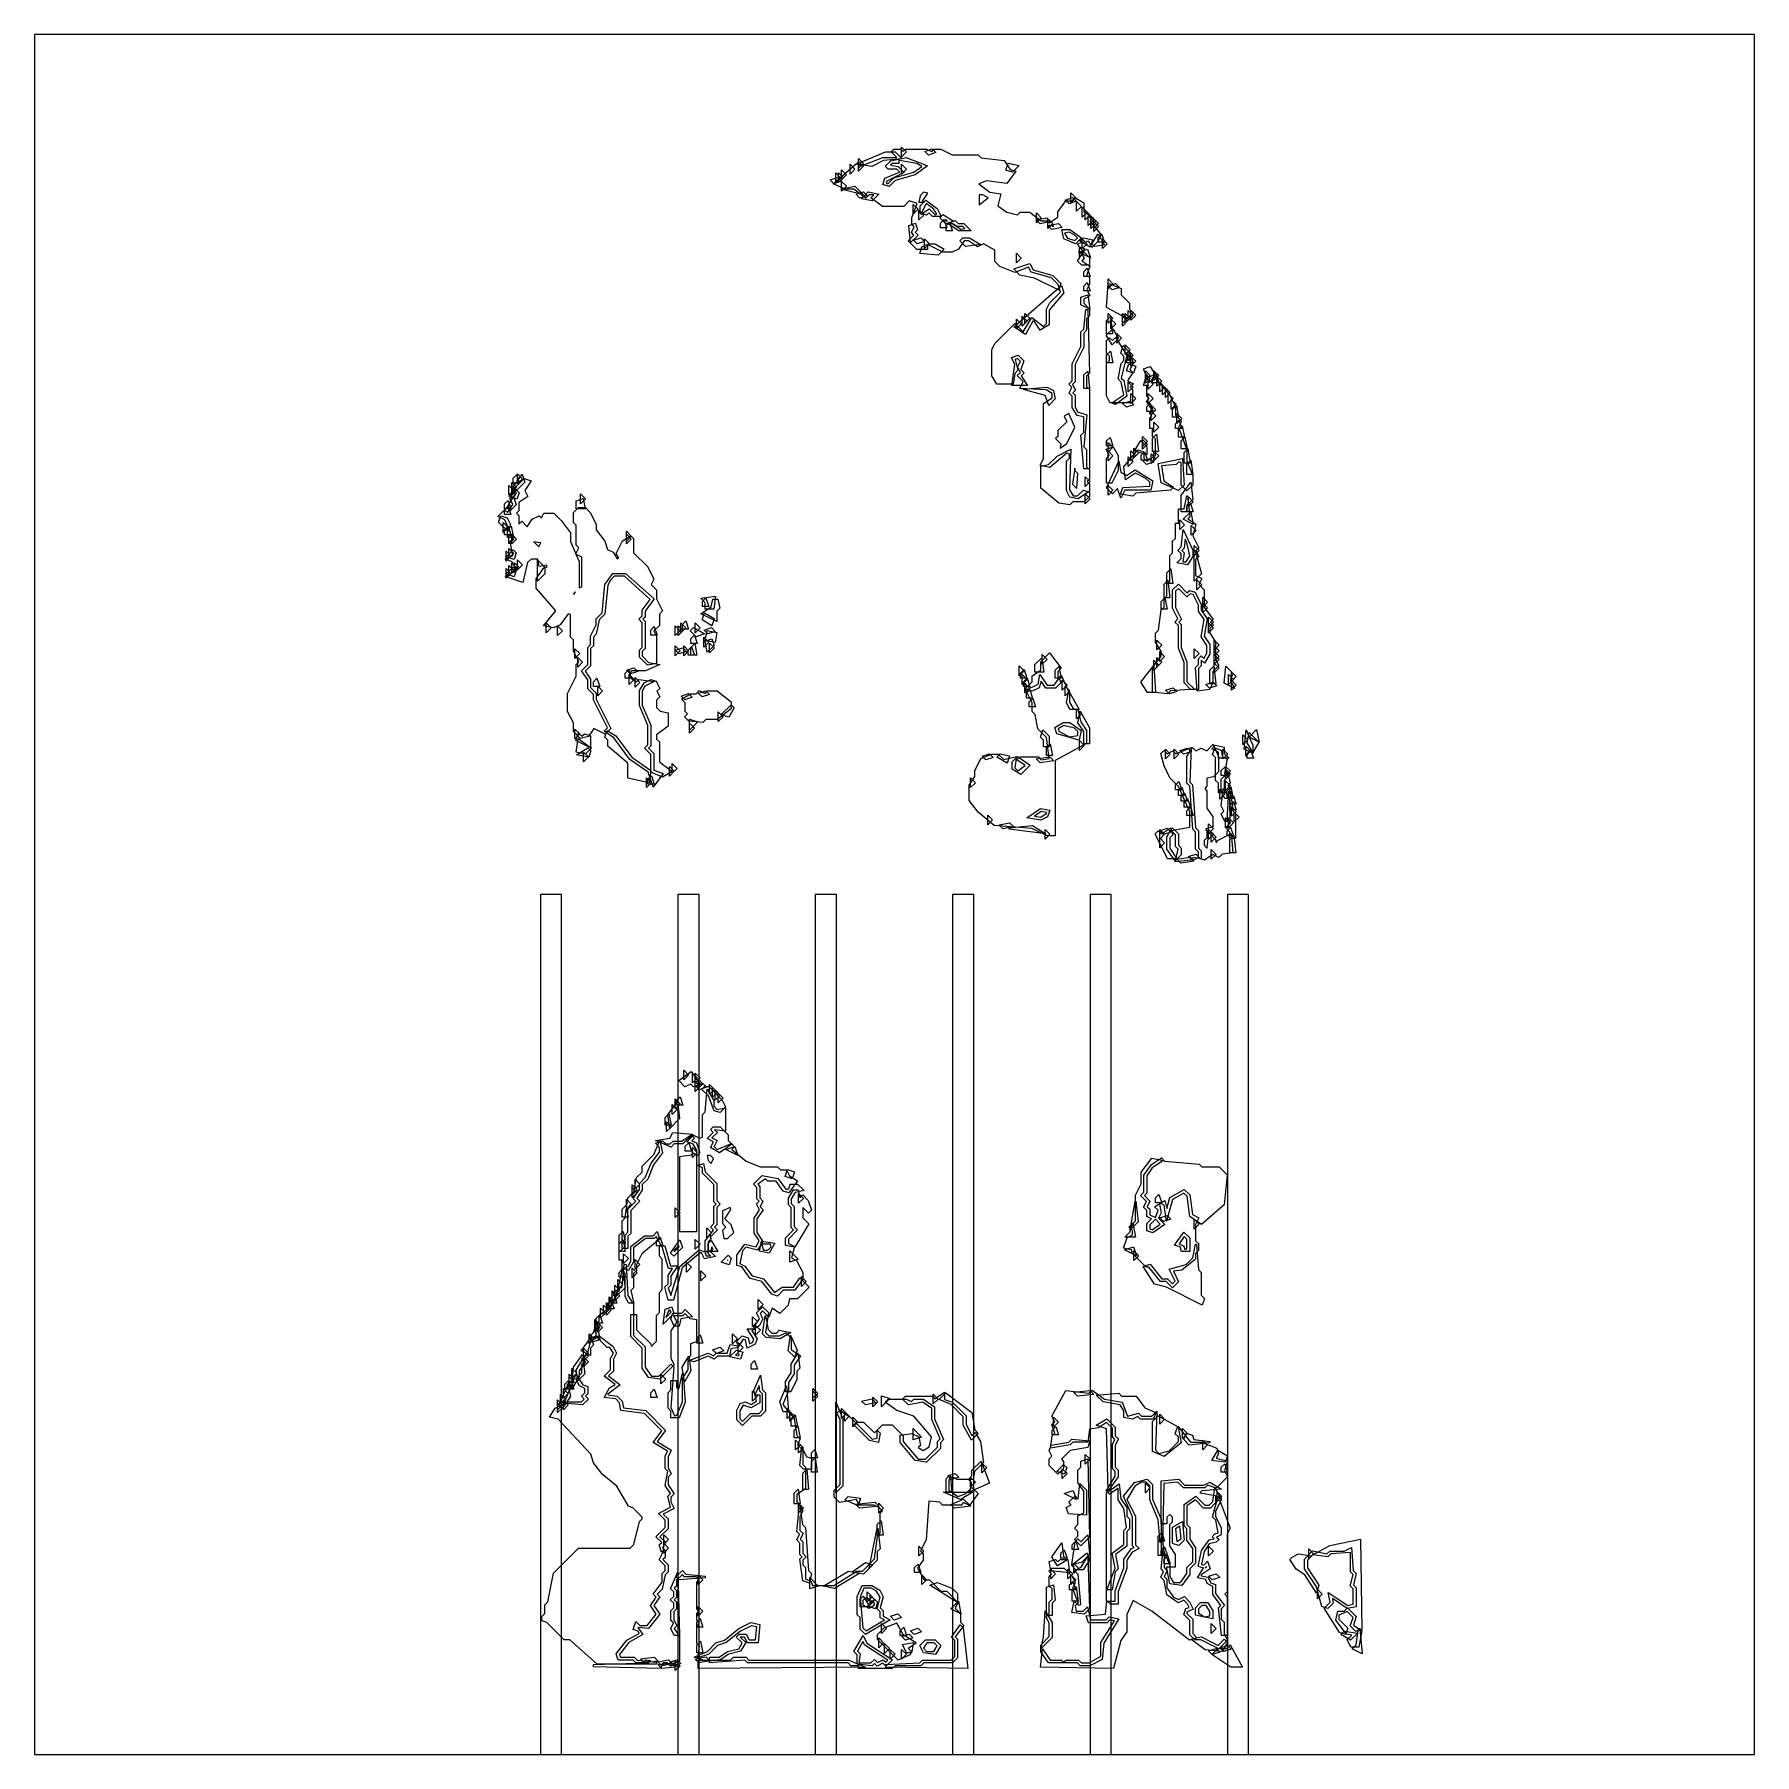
# Model space of a CAD drawing. Header units: millimetres. Extents: x 0 to 289, y 0 to 289.
import ezdxf

# ---------------------------------------------------------------- set-up
doc = ezdxf.new("R2010")
doc.units = ezdxf.units.MM
for name, color, linetype in [('CUT_OUTLINE', 5, 'Continuous'), ('CUT_SLOT', 1, 'Continuous'), ('ENG_D', 3, 'Continuous'), ('ENG_K', 2, 'Continuous'), ('ENG_L', 4, 'Continuous')]:
    doc.layers.add(name, color=color, linetype=linetype)

msp = doc.modelspace()

# ---------------------------------------------------------------- linework, layer by layer
at = {"layer": 'CUT_OUTLINE'}
msp.add_lwpolyline([(0, 0), (289.14, 0), (289.14, 289.14), (0, 289.14), (0, 0)], close=True, dxfattribs=at)
at = {"layer": 'CUT_SLOT'}
for points in [[(85.05, 0), (88.62, 0), (88.62, 144.57), (85.05, 144.57), (85.05, 0)], [(108.15, 0), (111.71, 0), (111.71, 144.57), (108.15, 144.57), (108.15, 0)], [(108.15, 0), (111.71, 0), (111.71, 144.57), (108.15, 144.57), (108.15, 0)], [(131.24, 0), (134.8, 0), (134.8, 144.57), (131.24, 144.57), (131.24, 0)], [(131.24, 0), (134.8, 0), (134.8, 144.57), (131.24, 144.57), (131.24, 0)], [(154.33, 0), (157.9, 0), (157.9, 144.57), (154.33, 144.57), (154.33, 0)], [(154.33, 0), (157.9, 0), (157.9, 144.57), (154.33, 144.57), (154.33, 0)], [(177.43, 0), (180.99, 0), (180.99, 144.57), (177.43, 144.57), (177.43, 0)], [(177.43, 0), (180.99, 0), (180.99, 144.57), (177.43, 144.57), (177.43, 0)], [(200.52, 0), (204.09, 0), (204.09, 144.57), (200.52, 144.57), (200.52, 0)]]:
    msp.add_lwpolyline(points, close=True, dxfattribs=at)
at = {"layer": 'ENG_D'}
for points in [[(145.83, 268.22), (142.71, 267.94), (140.75, 266.96), (138.12, 267.34), (143.07, 269.38), (144.67, 269.38), (145.83, 268.22)], [(145.77, 268.56), (145.77, 270.2), (146.6, 269.38), (145.77, 268.56)], [(150.9, 269.9), (151.52, 269.27), (150.29, 268.86), (149.66, 269.48), (150.9, 269.9)], [(136.48, 265.52), (135.65, 264.7), (135.65, 266.35), (136.48, 265.52)], [(137.1, 267.31), (137.92, 266.49), (137.1, 265.66), (137.1, 267.31)], [(139.37, 266.97), (138.54, 266.15), (138.54, 267.79), (139.37, 266.97)], [(145.43, 266.01), (144.95, 266.49), (143.5, 266.49), (143.02, 266.97), (143.97, 267.91), (146.52, 268.42), (150.13, 267.03), (148.05, 265.54), (144.69, 264.59), (143.67, 263.56), (142.58, 263.93), (142.93, 264.98), (145.4, 265.97), (145.43, 266.01)], [(163.68, 267.49), (165.54, 267.12), (164.39, 265.97), (163.3, 266.34), (163.68, 267.49)], [(135, 265.08), (135.62, 264.45), (134.38, 264.04), (133.76, 264.67), (135, 265.08)], [(135.17, 264.22), (135.17, 265.86), (135.99, 265.04), (135.17, 264.22)], [(139.33, 262.19), (135.52, 263.14), (137.9, 263.62), (139.33, 262.19)], [(135.65, 262.77), (135.65, 264.42), (136.48, 263.6), (135.65, 262.77)], [(138.1, 262.26), (139.33, 262.67), (139.95, 262.05), (138.72, 261.63), (138.1, 262.26)], [(140.15, 262.65), (141.92, 262.3), (140.79, 261.17), (139.02, 261.52), (140.15, 262.65)], [(148.52, 259.74), (147.7, 258.92), (147.7, 260.56), (148.52, 259.74)], [(148.91, 259.09), (148.91, 260.32), (149.84, 261.26), (151.74, 259.9), (152.43, 258.54), (150.97, 258.54), (150.35, 259.16), (149.93, 258.74), (148.91, 259.09)], [(175.13, 261.08), (173.9, 260.67), (173.28, 261.29), (174.51, 261.7), (175.13, 261.08)], [(175.17, 261.05), (175.99, 260.22), (175.17, 259.4), (175.17, 261.05)], [(148.46, 256.3), (148.04, 255.89), (148.52, 255.4), (147.28, 254.16), (146.96, 257.02), (148.09, 257.4), (148.46, 256.3)], [(148.66, 257.95), (148.66, 259.6), (149.49, 258.78), (148.66, 257.95)], [(152.18, 258.3), (152.72, 258.84), (154.54, 257.75), (153.18, 257.3), (152.18, 258.3)], [(152.28, 257.43), (152.87, 258.02), (153.34, 256.61), (152.28, 256.61), (152.28, 257.43)], [(154.3, 256.13), (153.24, 256.13), (153.24, 256.95), (153.83, 257.54), (154.3, 256.13)], [(155.34, 256.13), (153.42, 257.4), (154.75, 257.85), (155.27, 257.33), (156.23, 257.33), (157.44, 256.13), (155.34, 256.13)], [(168.42, 259.12), (169.24, 258.3), (168.42, 257.47), (168.42, 259.12)], [(169.07, 257.31), (168.42, 257.96), (170.19, 258.32), (170.84, 257.67), (169.07, 257.31)], [(170.34, 257), (172.12, 257.35), (172.77, 256.7), (170.99, 256.35), (170.34, 257)], [(170.35, 256.51), (170.35, 258.15), (171.17, 257.33), (170.35, 256.51)], [(176.13, 258.44), (176.13, 260.08), (176.96, 259.26), (176.13, 258.44)], [(176.61, 259.6), (177.44, 258.78), (176.61, 257.95), (176.61, 259.6)], [(177.92, 257.81), (177.1, 256.99), (177.1, 258.64), (177.92, 257.81)], [(178.4, 257.33), (177.58, 256.51), (177.58, 258.15), (178.4, 257.33)], [(178.06, 257.67), (178.88, 256.85), (178.06, 256.03), (178.06, 257.67)], [(149.59, 254.33), (148.36, 253.92), (147.74, 254.55), (148.97, 254.96), (149.59, 254.33)], [(149.63, 253.14), (149.63, 254.78), (150.45, 253.96), (149.63, 253.14)], [(157.16, 254.92), (159.01, 253.82), (156.53, 253.46), (155.55, 254.44), (156.03, 254.92), (157.16, 254.92)], [(176.02, 254.95), (174.98, 253.91), (173.03, 254.75), (172.71, 256.37), (174.04, 256.37), (176.02, 254.95)], [(175.74, 254.39), (176.29, 254.94), (177.89, 254.62), (177.47, 253.36), (175.74, 254.39)], [(178.22, 253.46), (177.76, 253.92), (178.78, 255.63), (179.89, 253.79), (178.22, 253.46)], [(152.91, 253.04), (151.89, 252.02), (148.82, 252.3), (149.19, 253.41), (150.29, 253.96), (151.38, 253.96), (152.91, 253.04)], [(165.05, 250.73), (165.05, 252.37), (165.87, 251.55), (165.05, 250.73)], [(175.35, 251.03), (176.33, 252.66), (177.34, 251.65), (177.34, 250.34), (176.03, 250.34), (175.35, 251.03)], [(175.65, 253.34), (176.47, 252.51), (175.65, 251.69), (175.65, 253.34)], [(167.87, 249.58), (171.2, 248.63), (172.55, 247.28), (172.18, 246.15), (168.1, 248.19), (165.65, 248.68), (164.6, 249.73), (167.34, 250.64), (167.87, 249.58)], [(176.96, 249.83), (177.43, 248.42), (176.37, 248.42), (176.37, 249.24), (176.96, 249.83)], [(169.07, 239.42), (168.05, 240.95), (167.84, 240.95), (166.58, 238.67), (164.65, 239.96), (172.63, 246.91), (173.03, 245.72), (170.59, 242.79), (170.59, 240.33), (169.07, 239.42)], [(176.37, 246.83), (176.96, 247.42), (177.43, 246.01), (176.37, 246.01), (176.37, 246.83)], [(181.13, 246.21), (180.51, 246.84), (181.74, 247.25), (182.36, 246.62), (181.13, 246.21)], [(177.34, 229.48), (177.34, 216.13), (176.39, 216.13), (175.88, 221.76), (176.37, 222.25), (176.37, 224.85), (175.26, 225.07), (174.45, 226.42), (174.45, 228.32), (173.91, 228.85), (174.39, 229.82), (173.86, 230.35), (174.45, 230.93), (174.45, 233.78), (175.89, 236.67), (175.89, 239.12), (176.38, 239.61), (176.75, 242.88), (177.07, 242.87), (177.34, 232.18), (176.86, 231.69), (176.86, 229.96), (177.34, 229.48)], [(177.05, 245.36), (177.4, 242.94), (175.89, 243.69), (175.89, 244.98), (177.05, 245.36)], [(181.29, 241.43), (180.47, 240.61), (180.47, 242.25), (181.29, 241.43)], [(182.88, 242.25), (183.7, 241.43), (182.88, 240.61), (182.88, 242.25)], [(183.84, 241.09), (183.84, 242.73), (184.67, 241.91), (183.84, 241.09)], [(181.14, 236.94), (180.17, 238.58), (181.24, 239.65), (182.22, 238.02), (181.14, 236.94)], [(164.23, 234.82), (165.35, 235.2), (166.29, 234.27), (165.81, 232.82), (166.35, 232.27), (165.84, 231.76), (166.94, 230.1), (164.29, 230.1), (164.8, 233.68), (164.23, 234.82)], [(180.23, 235.26), (180.86, 235.89), (181.25, 233.96), (180.23, 233.96), (180.23, 235.26)], [(181.12, 227.21), (183.09, 228.53), (182.66, 230.71), (182.14, 231.23), (182.66, 233.84), (183.12, 234.3), (183.12, 235.06), (182.6, 235.58), (183.01, 236.82), (184.08, 235.75), (184.08, 234.3), (184.62, 233.77), (184.14, 232.8), (184.63, 232.3), (183.71, 230.92), (184.73, 230.41), (184.18, 229.86), (184.57, 229.48), (184.57, 227.21), (181.12, 227.21)], [(185.15, 234.2), (184.32, 233.38), (184.32, 235.02), (185.15, 234.2)], [(187.46, 222.88), (187.46, 224.66), (187.84, 225.04), (187.36, 225.53), (187.87, 226.04), (186.91, 227.48), (187.36, 227.94), (186.98, 228.32), (186.98, 229.96), (187.12, 230.1), (186.4, 230.1), (186.78, 231.24), (188, 231.85), (190.79, 228.55), (191.79, 226.55), (191.79, 225.14), (192.81, 224.13), (192.3, 223.1), (193.72, 219.31), (193.72, 217.38), (194.69, 214.97), (194.69, 213.38), (193.72, 212.42), (192.76, 213.38), (192.76, 217.16), (192.34, 217.3), (191.9, 216.86), (189.42, 216.64), (189.85, 214.1), (191.45, 213.03), (190.94, 212.52), (185.16, 212.04), (184.65, 211.54), (182.56, 211.84), (182.94, 212.99), (187.46, 213.23), (187.46, 213.86), (186.83, 214.49), (185.06, 215.37), (183.42, 214.27), (183.11, 216.44), (185.45, 219.3), (186.49, 218.95), (186.49, 217.92), (187, 217.41), (188.42, 218.42), (188.42, 221.09), (187.94, 221.57), (187.94, 222.74), (188.08, 222.88), (187.46, 222.88)], [(187.56, 231.79), (186.73, 230.97), (186.73, 232.61), (187.56, 231.79)], [(188.18, 232.61), (189, 231.79), (188.18, 230.97), (188.18, 232.61)], [(171.58, 227.86), (170.49, 226.77), (169.92, 228.46), (166.26, 229.46), (166.26, 229.51), (170.16, 229.87), (171.29, 229.3), (171.58, 227.86)], [(182.16, 215.83), (181.1, 213.72), (180.23, 213.72), (180.23, 217.92), (180.66, 218.35), (180.13, 219.4), (181.3, 219.79), (182.16, 218.36), (182.16, 215.83)], [(180.23, 219.98), (180.23, 220.81), (180.82, 221.39), (181.29, 219.98), (180.23, 219.98)], [(186.25, 219.4), (186.25, 221.05), (187.07, 220.23), (186.25, 219.4)], [(176.31, 212.55), (177.34, 212.21), (177.34, 211.45), (176.47, 210.59), (174.55, 210.59), (174.05, 210.09), (172.18, 210.36), (169.14, 212.88), (169.14, 216.57), (170.47, 216.83), (171.89, 218.26), (174.22, 219.42), (173.97, 212.58), (174.58, 211.55), (175.31, 211.55), (176.31, 212.55)], [(80.4, 212.97), (82, 215.21), (82.44, 213.9), (80.96, 212.42), (80.4, 212.97)], [(176.61, 214.78), (177.44, 213.96), (176.61, 213.14), (176.61, 214.78)], [(79.99, 209.04), (79.45, 209.59), (80.54, 211.4), (80.99, 210.04), (79.99, 209.04)], [(79.79, 211.45), (80.96, 212.62), (81.47, 212.1), (81.11, 211.01), (79.79, 211.45)], [(80.24, 213.34), (81.06, 212.52), (80.24, 211.69), (80.24, 213.34)], [(92.22, 211.14), (92.58, 209.38), (91.08, 209.38), (91.08, 210.76), (92.22, 211.14)], [(180.47, 211.69), (180.47, 213.34), (181.29, 212.52), (180.47, 211.69)], [(194.7, 204.83), (195.7, 202.83), (195.22, 202.35), (195.7, 201.38), (195.17, 200.85), (195.17, 198.21), (196.21, 197.68), (195.7, 196.66), (196.61, 195.75), (196.61, 192.84), (198.14, 190.81), (197.68, 190.35), (198.16, 189.87), (197.58, 189.28), (197.58, 188.49), (198.54, 187.05), (198.54, 184.14), (199.07, 183.07), (198.06, 182.06), (198.06, 180.17), (197.49, 179.04), (195.43, 178.75), (195.16, 182.73), (195.65, 183.22), (195.65, 184.18), (196.13, 184.67), (196.57, 184.23), (197.09, 185.11), (197.09, 186.42), (196.12, 187.88), (196.6, 190.78), (195.65, 192.2), (195.65, 193.18), (194.76, 194.97), (194.27, 195.13), (193.72, 194.59), (192.28, 196.03), (191.79, 195.55), (191.79, 192.81), (192.81, 190.78), (192.38, 190.35), (192.76, 189.97), (192.76, 186.06), (193.72, 183.65), (193.72, 180.33), (194.99, 179.06), (190.94, 178.79), (190.44, 178.29), (187.94, 178.57), (187.94, 182.72), (189.38, 184.65), (189.38, 185.46), (188.42, 186.9), (188.42, 188.52), (188.92, 189.02), (189.4, 192.39), (189.87, 192.86), (189.87, 194.3), (190.35, 194.79), (190.35, 196.71), (190.83, 197.19), (190.83, 201.53), (191.31, 202.01), (191.31, 203.94), (191.79, 204.42), (191.79, 206.97), (192.42, 206.97), (192.28, 207.11), (192.28, 209.38), (193.28, 209.38), (193.72, 211.55), (193.83, 211.55), (194.21, 208.09), (193.86, 207.73), (195.2, 206.84), (194.7, 204.83)], [(80.01, 206.75), (79.62, 205.56), (78.03, 207.15), (78.4, 208.24), (79.44, 207.89), (80.01, 206.75)], [(79.03, 208.42), (79.03, 209.24), (79.62, 209.83), (80.09, 208.42), (79.03, 208.42)], [(80.14, 206.5), (80.53, 204.56), (79.51, 204.56), (79.51, 205.87), (80.14, 206.5)], [(80.48, 202.5), (80.99, 201.98), (80.63, 200.89), (79.31, 201.33), (80.48, 202.5)], [(81.06, 204.32), (80.24, 203.5), (80.24, 205.15), (81.06, 204.32)], [(99.51, 205.15), (100.33, 204.32), (99.51, 203.5), (99.51, 205.15)], [(192.86, 202.4), (193.25, 202), (193.04, 200.47), (193.59, 200.47), (194.19, 201.48), (193.73, 203.75), (193.4, 204.31), (193.23, 202.77), (192.86, 202.4)], [(79.31, 198.44), (80.48, 199.6), (80.99, 199.09), (80.63, 197.99), (79.31, 198.44)], [(80.72, 198.68), (80.72, 200.33), (81.54, 199.5), (80.72, 198.68)], [(82.02, 199.99), (81.2, 199.16), (81.2, 200.81), (82.02, 199.99)], [(84.57, 200.81), (85.78, 199.6), (85.78, 198.44), (84.57, 197.24), (84.57, 200.81)], [(102.64, 185.91), (102.16, 185.43), (102.16, 184.67), (103.24, 183.58), (105.14, 183.2), (102.69, 182.16), (100.37, 182.16), (99.83, 181.26), (101.17, 180.3), (101.59, 180.73), (104.16, 180.36), (102.58, 179.57), (102.16, 178.73), (102.16, 176.42), (103.61, 173.05), (103.61, 169.53), (103.23, 169.14), (104.09, 168.28), (104.09, 165.46), (105.68, 164.93), (104.01, 162.6), (103.16, 165.14), (100.06, 167.28), (97.41, 170.9), (95.76, 172), (96.33, 172.57), (93.97, 177.28), (93.97, 178.2), (93.01, 179.16), (93.01, 180.64), (91.97, 182.19), (93.01, 183.22), (93.01, 186.11), (93.49, 186.59), (93.49, 188), (94.45, 189.92), (94.45, 190.93), (95.42, 191.9), (95.9, 196.7), (97.22, 198.54), (99.36, 198.54), (104.17, 194.24), (102.64, 192.2), (102.64, 191.21), (102.26, 190.83), (102.64, 190.45), (102.64, 185.91)], [(112.76, 193.62), (112.01, 194.37), (114.49, 194.73), (114.18, 192.52), (112.76, 192.52), (112.76, 193.62)], [(114.26, 190.94), (113.86, 189.75), (112.23, 190.72), (112.63, 191.91), (114.26, 190.94)], [(86.02, 188.56), (86.02, 190.21), (86.84, 189.38), (86.02, 188.56)], [(104.66, 188.18), (103.61, 188.18), (103.61, 189), (104.19, 189.59), (104.66, 188.18)], [(108.53, 188.9), (107.7, 188.08), (107.7, 189.73), (108.53, 188.9)], [(108.67, 188.56), (108.67, 190.21), (109.49, 189.38), (108.67, 188.56)], [(112.61, 188.36), (111.25, 187.9), (110.25, 188.9), (110.8, 189.45), (112.61, 188.36)], [(112.56, 189.01), (113.79, 189.42), (114.41, 188.8), (113.18, 188.39), (112.56, 189.01)], [(90.84, 184.22), (90.84, 185.87), (91.66, 185.05), (90.84, 184.22)], [(108.97, 186.05), (109.6, 185.42), (108.36, 185.01), (107.74, 185.63), (108.97, 186.05)], [(110.93, 184.81), (109.87, 184.81), (109.87, 185.63), (110.46, 186.22), (110.93, 184.81)], [(112.73, 187.14), (113.88, 187.52), (114.24, 186.43), (113.1, 185.28), (112.73, 187.14)], [(194.93, 185.87), (195.75, 185.05), (194.93, 184.22), (194.93, 185.87)], [(92.14, 183.6), (91.32, 182.78), (91.32, 184.42), (92.14, 183.6)], [(169.66, 181.92), (168.18, 181.92), (168.18, 183.22), (169.32, 184.35), (169.66, 181.92)], [(169.39, 184.91), (170.21, 184.08), (169.39, 183.26), (169.39, 184.91)], [(171.55, 180.95), (171.55, 182.26), (172.18, 182.89), (172.57, 180.95), (171.55, 180.95)], [(158.06, 165.35), (159.09, 167.4), (160.9, 168.18), (162.02, 168.18), (162.95, 167.24), (165.1, 167.78), (164.82, 165.86), (165.32, 165.36), (166.55, 166.25), (165.15, 167.18), (165.67, 167.7), (168.76, 167.7), (169.23, 167.23), (170.56, 167.42), (170.12, 170.96), (168.68, 172.4), (168.2, 174.81), (167.7, 175.31), (167.7, 176.8), (166.65, 178.89), (168.69, 179.91), (169.02, 181.57), (170.24, 179.75), (171.43, 179.75), (172.56, 181.45), (173.96, 178.35), (173.96, 176.92), (174.61, 175.85), (175.37, 175.6), (175.87, 173.58), (176.86, 172.11), (176.86, 169.97), (171.55, 167.07), (171.55, 154.45), (170.3, 154.45), (167.64, 155.66), (161.34, 156.14), (158.61, 158.38), (157.1, 160.39), (157.1, 162.95), (158.06, 164.4), (158.06, 165.35)], [(166.84, 180.71), (166.01, 179.89), (166.01, 181.53), (166.84, 180.71)], [(166.49, 180.09), (167.32, 179.26), (166.49, 178.44), (166.49, 180.09)], [(109.32, 177.3), (108.7, 177.92), (109.94, 178.34), (110.56, 177.71), (109.32, 177.3)], [(113.45, 178.2), (112.22, 177.78), (111.59, 178.41), (112.83, 178.82), (113.45, 178.2)], [(115.45, 174.82), (117.1, 176.47), (117.64, 175.93), (116.73, 174.4), (115.45, 174.82)], [(111.52, 173.59), (110.11, 172.18), (110.11, 174.06), (111.52, 173.59)], [(114.93, 175.27), (115.75, 174.45), (114.93, 173.62), (114.93, 175.27)], [(90.84, 170.73), (90.84, 172.38), (91.66, 171.55), (90.84, 170.73)], [(92.04, 171.17), (92.46, 171.59), (93.49, 171.25), (93.49, 169.24), (91.02, 170.47), (91.45, 171.76), (92.04, 171.17)], [(174.8, 172.54), (173.04, 172.98), (172.09, 172.41), (172.23, 171.97), (174, 171.08), (175.41, 171.28), (175.41, 171.94), (174.8, 172.54)], [(203.94, 170.59), (203.12, 169.77), (203.12, 171.41), (203.94, 170.59)], [(204.81, 168.44), (203.83, 170.06), (204.18, 171.8), (205.83, 170.15), (204.81, 168.44)], [(93.04, 169.21), (93.52, 168.73), (93.17, 167.66), (91.14, 168.07), (93.04, 169.21)], [(189.88, 166.17), (189.36, 168.26), (189.87, 168.76), (190.4, 168.23), (191.36, 168.72), (191.85, 168.22), (194.46, 169.27), (194.21, 163.46), (194.68, 162.99), (195.16, 155.76), (195.65, 155.27), (195.65, 152.38), (196.13, 151.9), (196.13, 150.54), (194.76, 150.81), (194.31, 150.36), (191.72, 150.07), (192.25, 152.2), (191.79, 152.66), (191.79, 154.59), (191.05, 155.33), (194.2, 155.86), (194.2, 158.49), (192.31, 162.74), (190.87, 164.18), (189.88, 166.17)], [(198.54, 167.6), (198.02, 168.12), (198.39, 169.21), (199.47, 168.85), (199.71, 167.64), (200.51, 167.38), (200.01, 164.89), (200.57, 164.33), (199.99, 163.74), (199.99, 161.68), (199.02, 161.68), (199.02, 163.26), (198.54, 163.74), (198.54, 167.6)], [(204.42, 168.66), (203.6, 167.84), (203.6, 169.49), (204.42, 168.66)], [(204.43, 168.87), (204.9, 167.46), (203.84, 167.46), (203.84, 168.28), (204.43, 168.87)], [(107.56, 165.29), (106.74, 164.47), (106.74, 166.11), (107.56, 165.29)], [(200.23, 163.99), (200.23, 165.63), (201.05, 164.81), (200.23, 163.99)], [(103.71, 163.36), (102.88, 162.54), (102.88, 164.18), (103.71, 163.36)], [(200.95, 156.86), (200.08, 156.86), (199.45, 158.11), (199.93, 158.59), (199.5, 159.46), (199.83, 162.41), (200.95, 160.54), (200.95, 156.86)], [(200.23, 162.06), (200.23, 163.7), (201.05, 162.88), (200.23, 162.06)], [(200.47, 162.02), (201.1, 162.65), (201.48, 160.71), (200.47, 160.71), (200.47, 162.02)], [(201.54, 160.19), (202.01, 158.78), (200.95, 158.78), (200.95, 159.61), (201.54, 160.19)], [(168.09, 157.73), (169.09, 157.59), (170.11, 158.2), (170.11, 158.35), (169.2, 158.53), (168.09, 157.73)], [(198.16, 155.65), (197.34, 154.83), (197.34, 156.47), (198.16, 155.65)], [(200.71, 157.44), (201.53, 156.62), (200.71, 155.79), (200.71, 157.44)], [(201.67, 158.4), (202.5, 157.58), (201.67, 156.76), (201.67, 158.4)], [(192, 150.59), (190.44, 150.59), (188.37, 154.74), (188.9, 155.27), (189.42, 154.76), (190.96, 155.79), (191.35, 154.62), (190.83, 154.11), (190.83, 152.35), (192, 150.59)], [(197.34, 155.51), (198.16, 154.69), (197.34, 153.87), (197.34, 155.51)], [(197.82, 153.38), (197.82, 155.03), (198.64, 154.21), (197.82, 153.38)], [(200.47, 154.45), (200.47, 155.27), (201.06, 155.86), (201.53, 154.45), (200.47, 154.45)], [(200.95, 151.56), (200.95, 153.82), (201.62, 154.49), (201.94, 151.56), (200.95, 151.56)], [(198.64, 151.31), (197.82, 150.49), (197.82, 152.14), (198.64, 151.31)], [(109.15, 115.03), (109.97, 114.21), (109.15, 113.39), (109.15, 115.03)], [(110.59, 114.55), (111.42, 113.73), (110.59, 112.9), (110.59, 114.55)], [(111.9, 112.28), (111.08, 111.46), (111.08, 113.1), (111.9, 112.28)], [(113.28, 110.7), (112.18, 111.8), (112.66, 112.28), (113.34, 112.28), (115.61, 110.01), (116.19, 108.86), (115.24, 107.91), (114.27, 108.23), (113.28, 110.7)], [(108.44, 106.89), (106.81, 105.26), (106.49, 107.52), (108.11, 109.8), (108.44, 106.89)], [(99.27, 87.32), (99.75, 87.8), (99.75, 91.66), (101.1, 93.01), (100.65, 93.46), (101.68, 95.01), (101.68, 96), (102.68, 97), (103.64, 99.39), (105.05, 101.28), (105.05, 102.06), (104.37, 102.75), (105.6, 103.16), (106.12, 102.64), (106.88, 102.64), (107.36, 103.13), (108.84, 103.13), (110.38, 104.16), (110.94, 103.61), (110.52, 103.19), (111.27, 102.81), (111.83, 101.13), (111.32, 100.62), (110.84, 101.1), (110.46, 100.73), (108.43, 100.5), (108.43, 91.46), (108.04, 91.08), (108.43, 90.7), (108.43, 87.95), (111.32, 87.95), (111.32, 98.96), (112.46, 99.34), (112.74, 97.94), (114.69, 96), (114.69, 93.11), (115.27, 92.52), (114.69, 91.94), (114.69, 89.05), (114.31, 88.67), (114.79, 88.19), (113.73, 87.12), (113.4, 87.45), (113.78, 86.69), (113.25, 86.16), (113.25, 84.91), (114.46, 83.7), (112.63, 83.34), (112.13, 84.33), (111.89, 84.33), (108.88, 81.79), (107.41, 76.38), (106.55, 76.38), (105.99, 78.62), (106.5, 79.13), (106.5, 80.55), (107.25, 81.68), (106.56, 81.68), (105.55, 85.2), (104.52, 87.07), (104.19, 86.74), (102.73, 86.74), (100.72, 85.18), (100.72, 82.82), (99.86, 81.39), (98.79, 81.75), (98.79, 82.99), (98.93, 83.13), (98.31, 83.13), (98.31, 84.43), (99.27, 85.4), (99.27, 87.32)], [(107.08, 105.53), (106.26, 104.71), (106.26, 106.36), (107.08, 105.53)], [(116.62, 103.23), (117.23, 102.61), (115.18, 101.15), (113.65, 102.07), (114.13, 103.02), (113.08, 103.54), (114.11, 104.57), (113.63, 105.05), (114.11, 105.53), (115.27, 105.53), (116.62, 104.19), (116.62, 103.23)], [(117.73, 102.23), (118.24, 100.72), (116.23, 101.72), (117.73, 102.23)], [(127.37, 96.8), (126.19, 97.19), (126.59, 98.37), (127.77, 97.98), (127.37, 96.8)], [(185.05, 89.73), (185.05, 94.03), (186.01, 95.95), (186.01, 97.91), (187.84, 100.26), (189.76, 99.87), (187.87, 98.61), (186.98, 97.27), (186.98, 94.35), (186.59, 93.97), (187.51, 93.05), (187.03, 92.09), (187.46, 91.66), (187.46, 90.75), (188.45, 90.25), (188.87, 91.49), (188.27, 92.09), (190.02, 93.14), (190.36, 91.79), (190.87, 93.65), (193.28, 94.99), (194.19, 94.08), (194.67, 90.76), (195.73, 90.22), (195.17, 89.09), (195.17, 86.36), (195.65, 85.88), (195.65, 84.71), (195.17, 84.23), (195.17, 83.25), (192.86, 81.45), (191.44, 81.25), (192.33, 79.47), (191.31, 78.45), (190.25, 79.51), (189.27, 79.51), (187.34, 81.92), (186.88, 81.92), (184.6, 84.2), (184.38, 84.85), (183.05, 85.11), (183.65, 86.91), (184.57, 87.37), (184.57, 88.09), (183.98, 88.67), (185.05, 89.73)], [(100.96, 96.72), (101.78, 95.9), (100.96, 95.07), (100.96, 96.72)], [(121.84, 86.39), (120.96, 87.63), (120.96, 90.19), (121.88, 91.58), (121.39, 92.57), (121.82, 93.01), (121.44, 93.39), (121.44, 95.32), (120.86, 95.9), (122.32, 97.36), (124.95, 96.84), (126.34, 94.98), (126.79, 95.12), (127.05, 95.9), (128.28, 95.9), (129.4, 94.79), (127.85, 94.48), (127.22, 93.42), (127.22, 92.62), (127.7, 92.14), (127.7, 88.77), (128.28, 88.19), (126.74, 86.64), (126.74, 85.93), (127.74, 85.42), (127.26, 83.5), (128.12, 83.07), (129.15, 81.02), (129.15, 79.92), (127.83, 78.07), (125.87, 78.07), (124.88, 77.07), (123.94, 77.38), (122.26, 79.54), (120.33, 80.02), (118.88, 81.96), (118.06, 82.23), (118.06, 83.93), (119.41, 85.81), (121.31, 85.33), (121.84, 86.39)], [(100.33, 92.52), (99.51, 91.7), (99.51, 93.35), (100.33, 92.52)], [(101.3, 94.45), (100.47, 93.63), (100.47, 95.27), (101.3, 94.45)], [(128.42, 92.66), (128.42, 94.31), (129.25, 93.49), (128.42, 92.66)], [(189.48, 92.76), (188.42, 92.76), (188.42, 93.59), (189.01, 94.17), (189.48, 92.76)], [(188.42, 90.01), (187.46, 89.05), (187.46, 88.36), (187.9, 88.21), (189.25, 89.18), (188.42, 90.01)], [(98.94, 87.95), (99.32, 86.02), (98.31, 86.02), (98.31, 87.32), (98.94, 87.95)], [(193.72, 86.64), (193.27, 87.09), (192.39, 85.87), (193.2, 85.47), (193.39, 84.88), (193.72, 84.99), (193.72, 86.64)], [(108.32, 85.57), (107.5, 84.75), (107.57, 84.54), (108.39, 85.36), (108.32, 85.57)], [(113.25, 85.88), (113.77, 86.41), (114.88, 84.57), (113.25, 84.57), (113.25, 85.88)], [(116.77, 82.34), (115.45, 82.78), (116.62, 83.95), (117.14, 83.43), (116.77, 82.34)], [(122.23, 85.84), (122.57, 84.81), (123.27, 84.81), (123.81, 85.36), (123.67, 85.78), (122.28, 85.78), (122.23, 85.84)], [(104.95, 63.61), (104.95, 63.61), (106.98, 65.64), (107.47, 65.15), (106.98, 58.35), (107.6, 56.92), (108, 57.06), (108.91, 59.32), (108.91, 63.2), (109.87, 64.65), (109.87, 66.19), (113.26, 67.49), (114.16, 67.04), (114.59, 67.47), (116.44, 67.47), (116.94, 68.94), (118.37, 68.73), (118.01, 69.44), (118.96, 70.39), (119.96, 70.06), (120.17, 69.03), (120.76, 69.32), (120.93, 69.84), (119.78, 71.56), (121.1, 71.56), (120.89, 71.77), (121.88, 73.27), (121.39, 74.26), (122.4, 75.28), (123.38, 74.3), (122.9, 70.92), (123.46, 70.36), (125.24, 70.36), (126.3, 70.89), (127.22, 69.97), (127.22, 68.08), (128.76, 67.05), (127.7, 65.46), (127.7, 64.02), (126.74, 62.57), (126.74, 61.15), (125.81, 58.83), (127.69, 56.48), (128.17, 53.61), (128.72, 53.06), (128.24, 52.09), (129.15, 51.18), (129.15, 48.77), (129.63, 48.29), (129.63, 44.69), (128.18, 43.72), (128.18, 42.48), (129.18, 40.98), (128.67, 39.94), (128.67, 37.69), (129.2, 37.15), (128.72, 36.19), (129.15, 35.76), (129.15, 33.83), (129.73, 33.25), (129.15, 32.67), (129.15, 31.9), (129.63, 31.42), (129.63, 29.54), (130.55, 29.08), (130.77, 28.43), (134.38, 28.43), (138.23, 30.84), (139.17, 30.84), (141.21, 32.88), (141.69, 36.74), (142.16, 37.21), (142.16, 40.58), (142.54, 40.96), (142.02, 41.49), (141.14, 41.92), (138.64, 41.92), (138.17, 42.86), (135.33, 42.39), (134.45, 43.27), (134.45, 44.43), (135.41, 45.4), (135.41, 56.32), (134.88, 57.39), (135.38, 57.9), (137.01, 56.81), (140.79, 53.03), (141.68, 53.21), (141.68, 54.55), (142.54, 55.42), (144.19, 55.42), (146.01, 53.59), (146.01, 52.61), (148.54, 49.64), (149.77, 49.64), (151.8, 51.66), (151.8, 52.63), (152.23, 53.06), (150.83, 56.33), (150.83, 58.19), (149.33, 59.26), (146.9, 58.77), (145.91, 59.75), (146.4, 60.24), (150.93, 60.24), (151.35, 59.82), (153, 60.93), (153, 59.69), (154.34, 59.24), (156.62, 56.96), (156.62, 55.47), (157.54, 53.63), (157.58, 53.59), (158.11, 54.12), (159.02, 52.61), (159.52, 49.07), (158.04, 47.59), (157.78, 46.26), (155.11, 46.26), (154.25, 46.69), (153.72, 46.16), (153.72, 44.46), (155.21, 43.4), (156.49, 43.82), (157.58, 44.92), (158.62, 43.88), (157.17, 41.86), (156.18, 42.35), (155.75, 41.92), (152.66, 41.92), (152.17, 42.42), (150.33, 42.62), (149.87, 36.08), (148.96, 34.26), (149.39, 33.83), (149.39, 32.7), (148.46, 31.31), (149.53, 29.4), (150.45, 29.4), (152.38, 27.47), (153.34, 27.47), (155.22, 25.59), (154.74, 24.62), (155.65, 23.71), (155.65, 22.27), (156.21, 21.71), (154.77, 19.78), (155.17, 19.38), (155.17, 16.28), (154.31, 15.42), (149.49, 15.42), (149.01, 14.94), (144.67, 14.94), (144.19, 14.46), (138.54, 14.46), (138.54, 15.16), (138.51, 14.94), (137.24, 14.94), (136.76, 15.42), (119.89, 15.42), (119.42, 15.89), (113.49, 15.4), (113.49, 16.38), (115.1, 16.38), (116.52, 17.33), (118.39, 17.8), (118.97, 18.76), (117.96, 19.76), (118.45, 20.24), (119.66, 20.24), (120.14, 19.28), (121.22, 19.28), (121.42, 21.49), (120.51, 21.67), (118.68, 20.76), (116.25, 18.82), (114.82, 18.34), (113.38, 16.9), (111.51, 16.27), (111.78, 18.23), (111.32, 18.69), (111.32, 21.26), (111.75, 22.12), (111.32, 22.55), (111.32, 23.71), (111.7, 24.09), (111.32, 24.48), (111.32, 29.01), (111.7, 29.4), (111.22, 29.88), (109.29, 29.88), (108.91, 30.26), (107.94, 29.3), (107.94, 28.33), (107.56, 27.95), (107.94, 27.57), (107.94, 26.4), (107.56, 26.02), (107.94, 25.64), (107.94, 24.48), (107.46, 23.99), (107.46, 22.71), (108, 21.64), (107.53, 21.17), (108.43, 19.83), (108.43, 15.77), (106.94, 14.88), (106.4, 15.42), (105.68, 15.42), (105.2, 14.45), (93.97, 14.73), (93.97, 15.14), (103.06, 15.42), (103.62, 15.76), (102.73, 15.89), (102.26, 15.42), (101.1, 15.42), (100.62, 15.9), (98.13, 15.9), (97.8, 16.91), (99.59, 19.22), (101.63, 20.35), (101.49, 20.77), (100.65, 21.05), (101.09, 22.37), (101.78, 21.69), (103.01, 21.69), (104.52, 23.62), (103.56, 25.06), (104.5, 26.47), (104.01, 26.96), (105.53, 28.99), (105.53, 30.46), (106.02, 30.94), (106.02, 31.71), (105, 32.72), (105.86, 34.44), (105.43, 34.01), (105.02, 35.24), (105.44, 35.66), (104.47, 36.62), (106.02, 38.17), (106.02, 39.42), (104.89, 40.55), (106.94, 41.57), (106.47, 43.44), (106.91, 43.88), (106, 45.25), (106.48, 47.63), (106.02, 48.09), (106.02, 50.17), (106.42, 50.99), (103.98, 52.46), (105.46, 54.43), (102.53, 57.36), (98.59, 57.85), (98.33, 59.15), (97.71, 59.77), (95.74, 60.05), (96.69, 61.62), (97.63, 62.19), (95.77, 63.58), (96.86, 64.67), (96.86, 66.56), (97.31, 67.45), (96.72, 68.43), (96.28, 68.43), (94.45, 70.26), (94.45, 71.42), (94.83, 71.8), (94.35, 72.28), (94.93, 72.87), (94.93, 73.85), (96.91, 75.33), (97.77, 77.06), (97.21, 77.62), (98.8, 78.69), (99.14, 82.41), (99.44, 82.4), (99.75, 77.18), (100.72, 75.73), (100.72, 70.46), (102.64, 68.53), (102.64, 65.13), (103.73, 63.61), (104.95, 63.61)], [(100.47, 80.14), (100.47, 81.78), (101.3, 80.96), (100.47, 80.14)], [(100.96, 83.23), (101.78, 82.4), (100.96, 81.58), (100.96, 83.23)], [(110.45, 81.92), (109.63, 81.1), (109.63, 82.74), (110.45, 81.92)], [(112.04, 81.3), (112.86, 80.48), (112.04, 79.65), (112.04, 81.3)], [(129.73, 79.51), (128.91, 78.69), (128.91, 80.34), (129.73, 79.51)], [(96.96, 75.18), (96.14, 74.35), (96.14, 76), (96.96, 75.18)], [(96.62, 75.32), (96.62, 76.96), (97.44, 76.14), (96.62, 75.32)], [(105.68, 72.33), (106.04, 74.88), (107.13, 75.24), (107.5, 74.15), (105.68, 72.33)], [(121.68, 76.48), (122.5, 75.66), (121.68, 74.83), (121.68, 76.48)], [(94.21, 70.98), (94.21, 72.62), (95.03, 71.8), (94.21, 70.98)], [(106.96, 73.23), (107.29, 74.21), (108.81, 74.21), (109.39, 74.79), (110.62, 73.56), (108.63, 73.27), (108.38, 72.04), (107.55, 72.04), (106.96, 73.23)], [(120.71, 73.59), (121.54, 72.77), (120.71, 71.94), (120.71, 73.59)], [(91.92, 67.86), (93.57, 70.16), (94, 68.85), (93.49, 68.33), (93.49, 67.08), (91.92, 67.86)], [(93.28, 69.98), (94.52, 70.39), (95.14, 69.77), (93.9, 69.36), (93.28, 69.98)], [(111.32, 69.97), (111.9, 70.56), (112.37, 69.15), (111.32, 69.15), (111.32, 69.97)], [(117.34, 70.7), (118.16, 69.87), (117.34, 69.05), (117.34, 70.7)], [(92.28, 67.81), (93.11, 66.98), (92.28, 66.16), (92.28, 67.81)], [(93.11, 66.02), (92.28, 65.2), (92.28, 66.84), (93.11, 66.02)], [(115.86, 67.84), (114.63, 67.43), (114, 68.05), (115.24, 68.46), (115.86, 67.84)], [(118.38, 67.02), (118.48, 67.31), (118.13, 67.43), (117.83, 67.13), (118.38, 67.02)], [(93.01, 60.62), (92.62, 60.24), (93.11, 59.75), (92.13, 58.78), (89.04, 59.06), (91.03, 63.88), (92.2, 62.13), (93.01, 61.86), (93.01, 60.62)], [(90.36, 64.91), (91.18, 64.09), (90.36, 63.27), (90.36, 64.91)], [(92.18, 66.48), (92.54, 64.01), (91.41, 62.88), (91.06, 64.62), (92.18, 66.48)], [(89.87, 61.82), (89.87, 63.47), (90.7, 62.65), (89.87, 61.82)], [(121.92, 59.14), (120.5, 58.29), (119.14, 58.74), (118.55, 57.76), (118.55, 56.48), (119.03, 56), (120.37, 57.35), (121.82, 57.35), (122.4, 57.93), (122.4, 60.62), (121.93, 61.09), (121.8, 62.04), (121.09, 60.48), (121.92, 60.48), (121.92, 59.14)], [(130.83, 61.06), (131.66, 60.24), (130.83, 59.41), (130.83, 61.06)], [(191.76, 53.91), (192.19, 55.19), (194.32, 52.53), (196.18, 52.53), (198.73, 51.5), (199.04, 50.58), (198.65, 49.8), (200.54, 49.32), (200.01, 47.73), (200.52, 46.7), (198.61, 44.78), (197.16, 45.26), (196.71, 44.82), (193.14, 44.82), (192.19, 45.77), (189.86, 45.56), (189.59, 35.67), (189.25, 35.66), (188.91, 39.46), (187.46, 42.84), (187.46, 45.2), (186.88, 45.78), (186.08, 45.78), (184.98, 45.12), (183.64, 42.88), (185.05, 40.05), (185.05, 35.28), (185.7, 34.63), (184.49, 34.03), (183.6, 32.7), (183.6, 31.28), (182.16, 27.42), (182.16, 25.3), (180.85, 25.3), (180.23, 25.92), (180.23, 27.51), (181.67, 31.34), (181.17, 33.83), (183.12, 35.3), (183.12, 37.69), (183.59, 38.15), (183.13, 41.35), (182.16, 42.82), (182.16, 44.72), (182.13, 44.75), (180.68, 43.78), (180.17, 44.3), (181.67, 46.81), (181.67, 47.61), (181.19, 48.09), (181.19, 52.1), (181.62, 52.96), (181.19, 53.39), (181.19, 54.84), (180.2, 55.83), (178.87, 54.95), (177.32, 54.72), (177.07, 52.53), (174.55, 52.53), (174.08, 52.06), (170.79, 51.51), (171.09, 53.6), (171.52, 54.04), (171.04, 55.48), (171.5, 55.95), (171.04, 56.87), (173.35, 61.22), (177.25, 60.73), (177.8, 61.28), (179.84, 59.74), (182.81, 59.25), (183.75, 56.91), (185.6, 57.37), (186.11, 56.86), (187.84, 56.86), (188.69, 57.71), (188.42, 51.18), (188.98, 50.62), (190.71, 51.06), (192.28, 52.63), (192.28, 53.39), (191.76, 53.91)], [(87.95, 59.13), (88.77, 58.31), (87.95, 57.49), (87.95, 59.13)], [(88.43, 58.93), (88.43, 60.58), (89.25, 59.75), (88.43, 58.93)], [(88.91, 59.61), (89.73, 58.79), (88.91, 57.97), (88.91, 59.61)], [(141.78, 59.27), (140.95, 58.45), (140.95, 60.1), (141.78, 59.27)], [(142.4, 60.33), (143.81, 59.86), (142.4, 58.45), (142.4, 60.33)], [(189.97, 56.38), (189.14, 55.56), (189.14, 57.2), (189.97, 56.38)], [(147.7, 54.79), (149.11, 53.38), (147.7, 52.92), (147.7, 54.79)], [(130.59, 50.7), (131.18, 51.29), (131.65, 49.88), (130.59, 49.88), (130.59, 50.7)], [(175.41, 38.65), (175.41, 40.15), (176.37, 40.63), (176.37, 44.26), (175.41, 45.71), (175.41, 47.81), (175.89, 48.29), (175.89, 49.33), (177.09, 49.73), (177.34, 36.53), (175.89, 35.08), (174.83, 36.14), (175.41, 36.72), (175.41, 37.49), (174.83, 38.07), (175.41, 38.65)], [(158.16, 45.78), (157.34, 44.96), (157.34, 46.6), (158.16, 45.78)], [(159.27, 47.37), (159.27, 49.01), (160.09, 48.19), (159.27, 47.37)], [(173.15, 47.16), (171.83, 47.6), (173, 48.77), (173.52, 48.25), (173.15, 47.16)], [(186.73, 43.99), (186.73, 45.64), (187.56, 44.82), (186.73, 43.99)], [(199.5, 36.96), (198.71, 36.56), (199.12, 36.14), (198.66, 35.68), (197.48, 35.44), (196.6, 34.12), (196.17, 31.97), (196.55, 31.84), (197.2, 32.49), (197.62, 31.22), (196.13, 30.23), (196.13, 30.07), (197.26, 29.85), (197.75, 28.87), (198.54, 28.61), (198.54, 27.07), (200.06, 25.04), (199.5, 24.48), (199.5, 22.75), (199.99, 22.27), (199.99, 20.3), (200.52, 19.23), (199.07, 17.78), (196.07, 19.28), (195.07, 19.28), (194.2, 20.14), (194.2, 22.55), (193.2, 23.55), (193.53, 24.53), (194.1, 24.72), (193.76, 25.4), (193.19, 25.97), (192.25, 25.5), (190.37, 26.85), (189.89, 29.28), (189.33, 29.83), (189.81, 30.79), (189.37, 31.23), (189.73, 34.43), (190.83, 31.85), (190.83, 29.94), (191.45, 28.91), (192.63, 28.91), (193.72, 30.44), (193.72, 31.42), (194.69, 32.39), (194.69, 34.62), (193.72, 36.07), (193.72, 37.97), (193.24, 38.45), (193.24, 42.05), (195.19, 43.44), (196.71, 41.92), (197.48, 41.92), (198.07, 42.52), (198.4, 44.8), (199.54, 42.9), (198.54, 40.9), (198.54, 40.05), (199.5, 38.13), (199.5, 36.96)], [(193.25, 36.05), (192.34, 35.14), (191.31, 35.49), (191.31, 38.21), (192.96, 39.2), (193.25, 36.05)], [(173.63, 32.72), (171.95, 31.72), (171.03, 33.26), (172.67, 35.57), (172.99, 33.36), (173.63, 32.72)], [(174.45, 34.46), (174.45, 35.28), (175.03, 35.87), (175.5, 34.46), (174.45, 34.46)], [(189.57, 36.43), (189.89, 33.49), (188.9, 33.49), (188.9, 35.76), (189.57, 36.43)], [(197.34, 35.04), (198.16, 34.21), (197.34, 33.39), (197.34, 35.04)], [(221.7, 28.51), (222.15, 28.05), (222.15, 24.86), (220.66, 24.56), (218.17, 26.22), (218.32, 25.46), (217.4, 24.54), (216.41, 24.87), (215.43, 28.33), (213.48, 31.25), (213.48, 32.87), (214.85, 34.24), (217.26, 33.75), (217.72, 34.21), (220.17, 34.21), (221.41, 34.83), (221.66, 30.95), (222.18, 30.43), (221.7, 28.51)], [(176.26, 31.08), (175.07, 31.08), (174.32, 31.83), (176.98, 33.89), (177.36, 32.73), (176.26, 31.08)], [(176.27, 24.09), (176.99, 24.81), (177.53, 22.65), (180.13, 22.65), (180.63, 23.15), (182.3, 22.82), (179.74, 18.71), (179.49, 15.99), (177.39, 14.94), (175.79, 14.94), (175.31, 15.42), (170.47, 15.42), (169.14, 17.27), (169.14, 18.41), (170.59, 19.86), (170.59, 22.11), (170.06, 23.18), (170.59, 23.71), (170.59, 25.64), (171.07, 26.12), (171.07, 27.85), (170.59, 28.33), (170.59, 29.98), (170.97, 30.36), (170.49, 30.84), (170.97, 31.32), (173.1, 31.32), (174.4, 30.02), (174.96, 28.91), (174.47, 27.94), (175.45, 25.48), (174.95, 24.98), (175.13, 24.09), (176.27, 24.09)], [(198.61, 30.39), (199.23, 29.77), (197.99, 29.36), (197.37, 29.98), (198.61, 30.39)], [(140.66, 27.95), (139.43, 27.95), (138.79, 26.47), (139.26, 21.31), (139.79, 20.78), (142.86, 22.63), (142.16, 22.98), (142.16, 23.99), (141.65, 24.5), (142.14, 26.47), (141.51, 27.52), (140.66, 27.95)], [(140.42, 24.82), (138.79, 24.82), (138.79, 26.12), (139.32, 26.65), (140.42, 24.82)], [(139.99, 25.68), (139.99, 27.33), (140.81, 26.5), (139.99, 25.68)], [(141.71, 25.61), (141.35, 24.51), (140.03, 24.95), (141.2, 26.12), (141.71, 25.61)], [(140.47, 26.84), (141.29, 26.02), (140.47, 25.2), (140.47, 26.84)], [(197.58, 24.03), (196.96, 25.06), (196.23, 25.06), (195.65, 24.48), (195.65, 23.75), (196.66, 23.14), (197.58, 23.33), (197.58, 24.03)], [(221.28, 18.07), (220.66, 19.32), (221.42, 20.09), (220.57, 20.26), (218.76, 22.59), (219.06, 24.09), (220.13, 24.09), (220.71, 24.68), (222.19, 23.2), (221.72, 21.78), (223.14, 20.83), (222.59, 18.07), (221.28, 18.07)], [(141.68, 19.38), (145.11, 15.94), (147.27, 16.81), (147.42, 17.28), (146.84, 17.87), (148.21, 18.78), (146.08, 20.07), (144.94, 22.11), (142.78, 21.24), (141.68, 20.14), (141.68, 19.38)], [(138.58, 15.42), (140.61, 15.42), (141.2, 16), (141.72, 15.47), (142.69, 15.95), (143.12, 15.52), (143.46, 15.86), (139.56, 18.39), (139.26, 19), (138.36, 17.39), (138.8, 16.95), (138.58, 15.42)], [(151.73, 18.27), (151.22, 18.79), (150.01, 18.79), (149.45, 17.87), (149.97, 17.35), (151.18, 17.35), (151.73, 18.27)], [(198.61, 17.86), (199.23, 17.24), (197.99, 16.83), (197.37, 17.45), (198.61, 17.86)], [(200.53, 18.35), (201.16, 17.72), (199.92, 17.31), (199.3, 17.94), (200.53, 18.35)], [(107.7, 14.12), (107.7, 15.76), (108.53, 14.94), (107.7, 14.12)], [(111.07, 16.05), (112.84, 16.41), (113.49, 15.75), (111.72, 15.4), (111.07, 16.05)]]:
    msp.add_lwpolyline(points, close=True, dxfattribs=at)
at = {"layer": 'ENG_K'}
for points in [[(180.47, 248.03), (181.29, 247.21), (180.47, 246.39), (180.47, 248.03)], [(165.05, 239.64), (165.05, 241.29), (165.87, 240.47), (165.05, 239.64)], [(166.84, 240.95), (166.01, 240.12), (166.01, 241.77), (166.84, 240.95)], [(166.49, 240.61), (166.49, 242.25), (167.32, 241.43), (166.49, 240.61)], [(180.23, 241.05), (180.89, 241.71), (181.22, 238.78), (180.23, 238.78), (180.23, 241.05)], [(182.88, 241.77), (183.7, 240.95), (182.88, 240.12), (182.88, 241.77)], [(184.18, 241.43), (183.36, 240.61), (183.36, 242.25), (184.18, 241.43)], [(183.36, 235.31), (183.36, 236.95), (184.18, 236.13), (183.36, 235.31)], [(183.6, 234.78), (184.19, 235.37), (184.66, 233.96), (183.6, 233.96), (183.6, 234.78)], [(177.04, 232.56), (177.37, 229.62), (176.37, 229.62), (176.37, 231.89), (177.04, 232.56)], [(185.11, 233.39), (184.72, 232.21), (183.54, 232.6), (183.93, 233.78), (185.11, 233.39)], [(187.38, 230.65), (186.41, 232.9), (187.56, 233.29), (188.48, 231.75), (187.38, 230.65)], [(187.94, 230.59), (187.94, 231.41), (188.53, 232), (189, 230.59), (187.94, 230.59)], [(184.67, 229.86), (183.84, 229.04), (183.84, 230.69), (184.67, 229.86)], [(187.22, 231.17), (188.04, 230.35), (187.22, 229.52), (187.22, 231.17)], [(184.77, 226.87), (183.54, 226.46), (182.91, 227.08), (184.15, 227.49), (184.77, 226.87)], [(188.52, 226.01), (187.7, 225.19), (187.7, 226.83), (188.52, 226.01)], [(189, 223.12), (188.18, 222.29), (188.18, 223.94), (189, 223.12)], [(184.93, 219.13), (185.96, 220.86), (186.98, 219.84), (186.98, 218.45), (184.93, 219.13)], [(188.93, 219.02), (187.94, 219.02), (187.94, 221.29), (188.6, 221.96), (188.93, 219.02)], [(184.67, 217.33), (183.84, 216.51), (183.84, 218.16), (184.67, 217.33)], [(185.15, 218.3), (184.32, 217.48), (184.32, 219.12), (185.15, 218.3)], [(185.63, 218.78), (184.81, 217.96), (184.81, 219.6), (185.63, 218.78)], [(82.02, 214.44), (81.2, 213.62), (81.2, 215.27), (82.02, 214.44)], [(91.8, 211.89), (92.62, 211.07), (91.8, 210.25), (91.8, 211.89)], [(176.61, 210.25), (176.61, 211.89), (177.44, 211.07), (176.61, 210.25)], [(194.7, 210.98), (193.72, 210.01), (193.72, 208.9), (192.76, 208.9), (192.76, 211.63), (194.37, 213.89), (194.7, 210.98)], [(99.51, 205.63), (100.33, 204.81), (99.51, 203.98), (99.51, 205.63)], [(194.44, 206.59), (195.27, 205.77), (194.44, 204.95), (194.44, 206.59)], [(194.93, 203.22), (195.75, 202.4), (194.93, 201.57), (194.93, 203.22)], [(196.16, 198.47), (194.93, 197.24), (194.93, 202.37), (195.09, 202.4), (196.16, 198.47)], [(189.87, 196.71), (190.53, 197.38), (190.86, 194.44), (189.87, 194.44), (189.87, 196.71)], [(190.35, 196.85), (190.35, 198.64), (191, 199.29), (191.35, 196.85), (190.35, 196.85)], [(195.41, 195.79), (195.41, 197.44), (196.23, 196.61), (195.41, 195.79)], [(190.01, 194.45), (190.4, 192.52), (189.38, 192.52), (189.38, 193.82), (190.01, 194.45)], [(196.37, 194.54), (197.19, 193.72), (196.37, 192.9), (196.37, 194.54)], [(88.77, 188.9), (87.95, 188.08), (87.95, 189.73), (88.77, 188.9)], [(109.97, 189.14), (108.91, 189.14), (108.91, 189.97), (109.5, 190.55), (109.97, 189.14)], [(111.41, 186.73), (110.35, 186.73), (110.35, 187.56), (110.94, 188.14), (111.41, 186.73)], [(111.9, 189.38), (111.08, 188.56), (111.08, 190.21), (111.9, 189.38)], [(109.97, 185.53), (109.15, 184.71), (109.15, 186.35), (109.97, 185.53)], [(110.98, 186.74), (111.37, 184.81), (110.35, 184.81), (110.35, 186.11), (110.98, 186.74)], [(113.49, 186.83), (114.31, 186.01), (113.49, 185.19), (113.49, 186.83)], [(188.66, 185.67), (188.66, 187.32), (189.48, 186.49), (188.66, 185.67)], [(189.14, 183.74), (189.14, 185.39), (189.97, 184.57), (189.14, 183.74)], [(99.27, 180.95), (99.27, 181.77), (99.86, 182.36), (100.33, 180.95), (99.27, 180.95)], [(100.17, 181.64), (99.55, 182.26), (100.78, 182.67), (101.4, 182.05), (100.17, 181.64)], [(165.53, 181.33), (165.53, 182.98), (166.35, 182.16), (165.53, 181.33)], [(189, 183.12), (188.18, 182.3), (188.18, 183.94), (189, 183.12)], [(189.48, 183.6), (188.66, 182.78), (188.66, 184.42), (189.48, 183.6)], [(198.3, 184.91), (199.12, 184.08), (198.3, 183.26), (198.3, 184.91)], [(200.28, 182.92), (201.48, 181.72), (200.98, 180.71), (201.73, 179.21), (199.97, 180.09), (200.28, 182.92)], [(99.99, 179.89), (99.99, 181.53), (100.82, 180.71), (99.99, 179.89)], [(100.96, 181.05), (101.78, 180.23), (100.96, 179.41), (100.96, 181.05)], [(172.76, 178.92), (172.76, 180.57), (173.58, 179.75), (172.76, 178.92)], [(174.06, 178.78), (173.24, 177.96), (173.24, 179.61), (174.06, 178.78)], [(191.38, 179.3), (192, 178.68), (190.77, 178.27), (190.14, 178.89), (191.38, 179.3)], [(196.89, 179.85), (198.12, 180.26), (198.75, 179.64), (197.51, 179.23), (196.89, 179.85)], [(167.79, 177.58), (166.74, 177.58), (166.74, 178.4), (167.32, 178.99), (167.79, 177.58)], [(167.22, 176.13), (167.22, 176.96), (167.8, 177.54), (168.27, 176.13), (167.22, 176.13)], [(174.06, 175.65), (173.47, 176.82), (173.86, 178.75), (175.58, 175.65), (174.06, 175.65)], [(175.99, 174.93), (175.17, 174.11), (175.17, 175.75), (175.99, 174.93)], [(177.34, 172.58), (177.34, 169.87), (176.37, 169.87), (176.37, 171.96), (175.39, 173.43), (175.78, 175.38), (177.34, 172.58)], [(110.11, 171.7), (110.11, 173.34), (110.94, 172.52), (110.11, 171.7)], [(169.63, 169.39), (169.63, 170.49), (169.11, 171.01), (169.52, 172.24), (170.59, 171.17), (170.59, 169.39), (169.63, 169.39)], [(204.81, 168.27), (203.34, 169), (203.7, 172.25), (204.81, 169.68), (204.81, 168.27)], [(204.16, 171.01), (205.43, 172.28), (205.86, 170.15), (204.16, 171.01)], [(92.28, 166.88), (92.28, 168.52), (93.11, 167.7), (92.28, 166.88)], [(160.54, 168.22), (161.16, 167.59), (159.92, 167.18), (159.3, 167.8), (160.54, 168.22)], [(163.5, 166.62), (161.77, 167.65), (162.32, 168.2), (163.92, 167.88), (163.5, 166.62)], [(169.06, 166.72), (168.39, 167.39), (170.68, 167.71), (171.34, 167.05), (169.06, 166.72)], [(171.13, 167.94), (170.11, 167.94), (170.11, 169.24), (170.74, 169.87), (171.13, 167.94)], [(175.65, 168.8), (175.65, 170.45), (176.47, 169.63), (175.65, 168.8)], [(190.93, 168.18), (190.11, 167.36), (190.11, 169), (190.93, 168.18)], [(191.55, 169), (192.38, 168.18), (191.55, 167.36), (191.55, 169)], [(192.55, 168.77), (193.79, 169.18), (194.41, 168.56), (193.17, 168.15), (192.55, 168.77)], [(200.81, 167.46), (199.02, 167.46), (199.02, 168.51), (197.89, 169.08), (198.46, 169.65), (199.99, 169.34), (199.99, 168.28), (200.81, 167.46)], [(108.04, 165.77), (107.22, 164.95), (107.22, 166.59), (108.04, 165.77)], [(199.5, 164.57), (199.5, 165.39), (200.09, 165.98), (200.56, 164.57), (199.5, 164.57)], [(200.08, 160.71), (199.5, 161.86), (199.5, 163.94), (200.62, 165.06), (200.97, 163.28), (200.57, 162.88), (200.95, 162.5), (200.95, 160.71), (200.08, 160.71)], [(103.13, 163.94), (103.71, 164.53), (104.18, 163.12), (103.13, 163.12), (103.13, 163.94)], [(192.38, 163.57), (192.85, 162.16), (191.79, 162.16), (191.79, 162.98), (192.38, 163.57)], [(193.33, 161.19), (192.28, 161.19), (192.28, 162.02), (192.86, 162.6), (193.33, 161.19)], [(200.95, 153.97), (200.95, 155.07), (200.42, 155.6), (200.9, 156.57), (200.46, 157), (200.79, 161.91), (201.06, 161.92), (201.42, 158.65), (201.91, 158.16), (201.91, 153.97), (200.95, 153.97)], [(192.76, 161.05), (193.34, 161.64), (193.81, 160.23), (192.76, 160.23), (192.76, 161.05)], [(193.83, 160.68), (194.3, 159.27), (193.24, 159.27), (193.24, 160.09), (193.83, 160.68)], [(194.78, 157.82), (193.72, 157.82), (193.72, 158.64), (194.31, 159.23), (194.78, 157.82)], [(162.15, 156.28), (163.92, 156.64), (164.57, 155.99), (162.8, 155.63), (162.15, 156.28)], [(170.01, 154.79), (163.84, 155.56), (163.85, 155.78), (167.76, 156.14), (170.01, 154.79)], [(189.14, 155.51), (189.97, 154.69), (189.14, 153.87), (189.14, 155.51)], [(189.14, 154.07), (189.97, 153.24), (189.14, 152.42), (189.14, 154.07)], [(190.41, 155.69), (191.04, 155.06), (189.8, 154.65), (189.18, 155.28), (190.41, 155.69)], [(192.01, 150.52), (194.29, 150.85), (194.96, 150.18), (192.67, 149.85), (192.01, 150.52)], [(194, 150.94), (195.23, 151.35), (195.85, 150.73), (194.62, 150.32), (194, 150.94)], [(112.38, 112.76), (111.56, 111.94), (111.56, 113.59), (112.38, 112.76)], [(109, 109.15), (107.94, 109.15), (107.94, 109.97), (108.53, 110.56), (109, 109.15)], [(113.97, 110.49), (113.97, 112.14), (114.79, 111.32), (113.97, 110.49)], [(114.45, 111.66), (115.27, 110.84), (114.45, 110.01), (114.45, 111.66)], [(115.75, 110.35), (114.93, 109.53), (114.93, 111.18), (115.75, 110.35)], [(102.16, 97.92), (102.16, 98.89), (104.13, 100.85), (105.14, 103.21), (105.55, 101.14), (104.06, 99.15), (103.09, 96.73), (102.16, 95.8), (102.16, 94.86), (101.27, 93.52), (101.78, 93.01), (100.23, 91.46), (100.23, 87.6), (99.75, 87.12), (99.75, 85.05), (98.79, 85.05), (98.79, 89.73), (99.28, 90.23), (99.77, 93.6), (100.73, 94.57), (101.22, 96.98), (102.16, 97.92)], [(184.2, 88.21), (185, 93.01), (185.16, 93), (185.54, 89.54), (184.2, 88.21)], [(184.11, 87.83), (184.62, 89.36), (185.1, 86.98), (183.26, 86.98), (184.11, 87.83)], [(99.03, 84.19), (99.85, 83.37), (99.03, 82.55), (99.03, 84.19)], [(184.72, 85.36), (185.22, 83.86), (183.21, 84.86), (184.72, 85.36)], [(184.81, 83.03), (184.81, 84.67), (185.63, 83.85), (184.81, 83.03)], [(191.74, 79.56), (190.72, 81.6), (193.6, 82.38), (194.7, 83.49), (195.16, 85.78), (195.32, 85.77), (195.64, 81.55), (196.13, 81.06), (196.13, 77.2), (196.65, 76.69), (196.27, 75.56), (190.26, 78.56), (188.27, 79.06), (186.37, 82.05), (187.54, 82.44), (189.5, 79.99), (190.45, 79.99), (191.31, 79.13), (191.74, 79.56)], [(99.28, 78.46), (97.91, 77.09), (98.78, 81.44), (98.86, 81.44), (99.28, 78.46)], [(96.14, 75.52), (96.96, 74.69), (96.14, 73.87), (96.14, 75.52)], [(97.44, 74.93), (96.38, 74.93), (96.38, 75.76), (96.97, 76.34), (97.44, 74.93)], [(97.92, 75.9), (96.86, 75.9), (96.86, 76.72), (97.45, 77.31), (97.92, 75.9)], [(97.58, 76.28), (97.58, 77.93), (98.41, 77.1), (97.58, 76.28)], [(93.15, 70.12), (94, 70.97), (94.51, 72.5), (94.99, 70.12), (93.15, 70.12)], [(95.51, 71.8), (94.69, 70.98), (94.69, 72.62), (95.51, 71.8)], [(93.25, 69.05), (93.25, 70.7), (94.07, 69.87), (93.25, 69.05)], [(128.2, 67.96), (127.81, 66.78), (126.72, 67.86), (127.1, 70.52), (128.2, 67.96)], [(92.12, 67.27), (92.55, 65.98), (91.56, 64.5), (91.56, 63.54), (90.26, 61.38), (90.6, 65.14), (92.12, 67.27)], [(92.28, 68.29), (93.11, 67.47), (92.28, 66.64), (92.28, 68.29)], [(88.14, 58.74), (89.72, 62.22), (90.13, 60.18), (88.7, 58.18), (88.14, 58.74)], [(90.69, 61.44), (89.63, 61.44), (89.63, 62.26), (90.22, 62.85), (90.69, 61.44)], [(153.22, 60.8), (157.56, 57.48), (158.05, 54.57), (158.64, 53.97), (157.52, 52.85), (156.13, 55.36), (156.13, 56.76), (154.07, 58.83), (152.1, 59.67), (153.22, 60.8)], [(185.91, 56.38), (185.48, 56.81), (184.6, 56.37), (183.12, 56.67), (183.12, 57.76), (182.49, 58.81), (179.63, 59.29), (178.48, 60.44), (182.25, 60.73), (182.74, 60.24), (185.17, 60.24), (186.65, 58.26), (188.48, 57.48), (188.11, 56.38), (185.91, 56.38)], [(135.89, 45.2), (134.69, 43.99), (134.69, 59.24), (135.89, 56.43), (135.89, 45.2)], [(139.02, 59.42), (140.79, 59.78), (141.44, 59.13), (139.67, 58.77), (139.02, 59.42)], [(171.07, 53.73), (171.07, 54.55), (171.66, 55.14), (172.13, 53.73), (171.07, 53.73)], [(172.14, 55.9), (171.31, 55.08), (171.31, 56.72), (172.14, 55.9)], [(181.67, 53.59), (182.21, 53.06), (181.67, 51.99), (181.67, 48.29), (182.16, 47.81), (182.16, 46.67), (180.49, 44.33), (180.23, 54.76), (178.45, 55.35), (180.27, 56.44), (181.67, 55.04), (181.67, 53.59)], [(193, 53.15), (193, 54.79), (193.82, 53.97), (193, 53.15)], [(194.63, 53.68), (194.87, 52.98), (197.58, 52.6), (197.58, 52.42), (194.11, 52.03), (193.2, 52.94), (193.57, 54.04), (194.63, 53.68)], [(196.37, 52.87), (197.19, 52.04), (196.37, 51.22), (196.37, 52.87)], [(177.44, 49.64), (176.61, 48.81), (176.61, 50.46), (177.44, 49.64)], [(154.23, 44.09), (153.24, 44.09), (153.24, 46.36), (153.91, 47.03), (154.23, 44.09)], [(154.14, 46.23), (153.52, 46.85), (154.75, 47.26), (155.38, 46.64), (154.14, 46.23)], [(187.05, 46.29), (187.94, 45.4), (187.94, 42.94), (189.38, 39.56), (189.38, 33.83), (189.87, 33.35), (189.87, 31.42), (190.4, 30.89), (189.92, 29.93), (190.35, 29.5), (190.35, 28.03), (191.47, 26.45), (192.28, 26.05), (193.29, 26.56), (194.16, 25.68), (194.77, 24.47), (193.72, 23.95), (193.72, 23.71), (194.69, 22.75), (194.69, 20.34), (195.37, 19.65), (194.16, 19.25), (187.8, 24.13), (184.68, 25.92), (183.6, 23.56), (183.6, 20.65), (182.62, 19.18), (181.38, 14.45), (169.12, 14.7), (169.46, 17.79), (170.72, 15.9), (172.62, 15.9), (173, 15.52), (173.38, 15.9), (175.51, 15.9), (175.99, 15.42), (177.27, 15.42), (179.26, 16.53), (179.26, 18.86), (181.53, 22.48), (180.79, 22.63), (180.33, 22.17), (177.16, 22.17), (176.77, 23.35), (180.01, 23.6), (180.25, 25.78), (181.67, 25.78), (181.67, 27.51), (183.12, 31.37), (183.12, 32.85), (184.42, 34.66), (184.84, 34.8), (184.57, 35.08), (184.57, 39.95), (183.08, 43.41), (184.91, 45.75), (187.05, 46.29)], [(172.76, 48.05), (173.58, 47.23), (172.76, 46.4), (172.76, 48.05)], [(199.5, 48.29), (200.09, 48.88), (200.56, 47.47), (199.5, 47.47), (199.5, 48.29)], [(128.35, 44.6), (128.7, 42.17), (127.7, 42.17), (127.7, 43.95), (128.35, 44.6)], [(136.77, 43.39), (138.86, 43.09), (138.45, 41.84), (136.2, 42.81), (136.77, 43.39)], [(152.79, 44.09), (157.73, 44.09), (155.67, 42.86), (152.79, 44.09)], [(196.57, 31.32), (195.61, 31.64), (196.15, 34.31), (197.44, 36.12), (198.29, 36.29), (197.96, 36.62), (198.41, 37.08), (198.99, 37.27), (198.56, 39.4), (198.03, 39.93), (198.99, 43.44), (200.97, 38.06), (200.47, 37.05), (200.47, 27.37), (200.09, 26.99), (200.47, 26.6), (200.47, 20), (199.53, 20), (199.01, 24.67), (199.43, 25.08), (198.06, 26.91), (198.06, 28.28), (197.14, 28.74), (196.91, 29.43), (195.51, 29.71), (196.45, 31.28), (196.57, 31.32)], [(128.67, 35.56), (128.13, 36.09), (128.61, 37.06), (128.17, 37.5), (128.53, 41.44), (128.74, 41.45), (129.13, 38.67), (129.62, 38.18), (130.1, 30.95), (130.61, 30.44), (130.29, 28.84), (129.17, 29.21), (128.65, 32.85), (129.05, 33.25), (128.67, 33.63), (128.67, 35.56)], [(128.42, 42.27), (129.25, 41.44), (128.42, 40.62), (128.42, 42.27)], [(138.01, 42.12), (141.29, 42.42), (141.97, 41.73), (138.7, 41.43), (138.01, 42.12)], [(141.92, 40.62), (141.92, 42.27), (142.74, 41.44), (141.92, 40.62)], [(154.6, 41.43), (154.03, 42.01), (156.19, 42.93), (157.38, 41.74), (154.6, 41.43)], [(141.67, 38.07), (141.79, 38.07), (142.17, 34.61), (141.68, 34.11), (141.68, 32.67), (140.32, 31.31), (141.67, 38.07)], [(142.68, 36.86), (141.68, 36.86), (141.68, 38.65), (142.33, 39.3), (142.68, 36.86)], [(105.78, 35.32), (105.78, 36.96), (106.6, 36.14), (105.78, 35.32)], [(105.78, 35.52), (106.6, 34.7), (105.78, 33.87), (105.78, 35.52)], [(148.66, 33.39), (148.66, 35.04), (149.49, 34.21), (148.66, 33.39)], [(177.05, 36.92), (177.35, 33.64), (176.01, 32.31), (174.4, 31.98), (174.94, 35.77), (175.41, 36.24), (175.89, 35.76), (177.05, 36.92)], [(217.8, 25.62), (217.47, 27.27), (220.76, 25.07), (221.67, 25.26), (221.67, 27.85), (221.16, 28.36), (221.65, 30.29), (221.19, 30.74), (221.19, 33.96), (217.92, 33.74), (217.42, 33.24), (214.9, 33.6), (217.73, 35.17), (222.87, 36.19), (223.12, 21.03), (222.09, 20.69), (221.15, 21.62), (221.64, 23.07), (220.65, 24.05), (219.26, 23.45), (219.26, 22.75), (220.74, 21.27), (220.38, 20.18), (219.34, 20.52), (216.79, 24.61), (217.8, 25.62)], [(137.47, 30.71), (139.71, 32.31), (140.92, 31.91), (139.35, 30.34), (137.47, 30.71)], [(149, 30.6), (147.94, 30.6), (147.94, 31.42), (148.53, 32.01), (149, 30.6)], [(213.54, 30.19), (212.1, 31.15), (211, 32.8), (211.41, 33.21), (212.48, 33.74), (214.71, 33.42), (213.96, 32.67), (213.96, 31.4), (215.91, 28.47), (215.48, 27.15), (213.54, 30.19)], [(214.2, 34.56), (215.02, 33.73), (214.2, 32.91), (214.2, 34.56)], [(107.55, 20), (106.95, 21.2), (107.41, 22.12), (106.98, 22.55), (106.98, 24.19), (107.46, 24.68), (107.46, 25.44), (106.88, 26.02), (107.46, 26.6), (107.46, 27.37), (106.94, 27.89), (108.16, 30.74), (108.43, 20), (107.55, 20)], [(108.33, 29.39), (107.84, 29.88), (108.91, 30.94), (109.5, 30.35), (112.77, 29.99), (112.76, 29.73), (108.33, 29.39)], [(111.56, 30.22), (112.38, 29.4), (111.56, 28.57), (111.56, 30.22)], [(130.35, 27.86), (130.35, 29.74), (131.76, 28.33), (130.35, 27.86)], [(138.72, 30.47), (134.49, 27.94), (132.59, 28.32), (136.81, 30.85), (138.72, 30.47)], [(149.97, 29.4), (149.15, 28.57), (149.15, 30.22), (149.97, 29.4)], [(154.34, 27.91), (155.17, 27.09), (155.17, 25.59), (150.51, 28.5), (151.8, 28.93), (154.34, 27.91)], [(196.78, 31.39), (197.03, 31.48), (196.99, 31.6), (196.78, 31.39)], [(171.07, 25.44), (171.07, 23.37), (170.11, 23.37), (170.11, 28.12), (171.28, 28.51), (171.57, 25.93), (171.07, 25.44)], [(216.47, 26.99), (215.65, 26.16), (215.65, 27.81), (216.47, 26.99)], [(111.56, 24.92), (112.38, 24.09), (111.56, 23.27), (111.56, 24.92)], [(171.07, 22.23), (171.07, 19.66), (169.23, 17.82), (169.63, 19.79), (169.92, 24.16), (171.07, 22.23)], [(111.32, 22.27), (111.9, 22.85), (112.37, 21.44), (111.32, 21.44), (111.32, 22.27)], [(142.4, 22.03), (143.22, 21.2), (142.4, 20.38), (142.4, 22.03)], [(143.13, 14.72), (143.12, 15.12), (148.8, 15.42), (149.29, 15.9), (154.11, 15.9), (154.69, 16.48), (154.69, 19.18), (154.13, 19.73), (155.62, 21.82), (156.12, 21.31), (156.89, 14.45), (143.13, 14.72)], [(145.53, 20.82), (146.12, 21.41), (146.59, 20), (145.53, 20), (145.53, 20.82)], [(146.43, 19.24), (145.81, 19.86), (147.04, 20.27), (147.66, 19.65), (146.43, 19.24)], [(223.16, 16.94), (221.51, 17.76), (222.17, 18.43), (222.56, 21.21), (222.77, 21.2), (223.16, 16.94)], [(111.32, 18.41), (111.95, 19.04), (112.33, 17.11), (111.32, 17.11), (111.32, 18.41)], [(142.74, 18.79), (141.92, 17.97), (141.92, 19.62), (142.74, 18.79)], [(142.88, 18.65), (143.7, 17.83), (142.88, 17.01), (142.88, 18.65)], [(144.67, 16.87), (143.85, 16.04), (143.85, 17.69), (144.67, 16.87)], [(145.77, 17.69), (146.6, 16.87), (145.77, 16.04), (145.77, 17.69)], [(146.59, 17.11), (145.9, 18.49), (147.77, 18.86), (147.42, 17.11), (146.59, 17.11)], [(194.35, 19.41), (196.16, 19.77), (198.97, 18.36), (199.99, 19.38), (200.53, 18.83), (199.63, 17.34), (196.76, 17.6), (194.35, 19.41)], [(102.56, 15.41), (101.89, 16.07), (104.17, 16.4), (104.84, 15.73), (102.56, 15.41)], [(104.81, 15.57), (106.58, 15.92), (107.23, 15.27), (105.46, 14.92), (104.81, 15.57)], [(106.78, 15.53), (108.01, 15.94), (108.63, 15.32), (107.4, 14.9), (106.78, 15.53)], [(120.09, 15.9), (136.91, 15.9), (139.69, 14.71), (111.56, 14.45), (111.56, 15.9), (117, 15.9), (117.48, 16.38), (119.61, 16.38), (120.09, 15.9)]]:
    msp.add_lwpolyline(points, close=True, dxfattribs=at)
at = {"layer": 'ENG_L'}
for points in [[(144.95, 268.42), (143.99, 269.38), (144.47, 269.86), (145.63, 269.86), (146.01, 269.48), (146.4, 269.86), (149.93, 269.86), (150.79, 269.43), (151.22, 269.86), (152.34, 269.86), (154.26, 268.9), (158.64, 268.9), (159.14, 268.4), (163.02, 267.92), (164, 266.45), (164.95, 266.13), (163.47, 264.06), (160.02, 264.55), (158.77, 264.02), (160.57, 262.62), (162.46, 262.35), (161.95, 260.32), (163.47, 259.24), (165.22, 258.8), (165.67, 259.26), (167.3, 259.26), (169.23, 257.81), (170.21, 257.81), (170.57, 257.45), (172.04, 258.42), (172.04, 259.34), (173.36, 261.19), (174.35, 261.19), (174.89, 261.73), (176.37, 260.84), (176.37, 259.39), (177.96, 258.33), (177.42, 257.8), (179.31, 255.43), (178.74, 254.3), (177.75, 253.31), (177.21, 254.4), (175.34, 253.93), (175.33, 253.94), (175.58, 253.43), (176.58, 253.1), (175.94, 252.47), (176.43, 251.5), (176.03, 251.1), (177.38, 250.2), (176.89, 248.72), (177.34, 248.28), (177.34, 247.15), (176.88, 246.25), (177.42, 245.18), (176.37, 244.65), (176.37, 243.94), (177.34, 242.97), (177.34, 241.81), (176.86, 241.33), (176.86, 239.4), (176.37, 238.92), (176.37, 236.55), (174.93, 233.66), (174.93, 230.73), (174.5, 230.3), (174.98, 229.33), (174.55, 228.9), (174.93, 228.52), (174.93, 226.55), (175.34, 225.72), (176.87, 225.21), (176.38, 219.83), (176.86, 219.36), (176.86, 216.47), (177.34, 215.99), (177.34, 214.34), (176.96, 213.96), (177.34, 213.58), (177.34, 212.39), (175.46, 211.05), (174.04, 211.34), (173.48, 212.46), (173.48, 217.43), (173.96, 217.92), (173.96, 218.61), (173.53, 218.75), (170.66, 216.35), (169.03, 216.68), (169.63, 217.87), (169.63, 227.1), (171.07, 228.07), (171.07, 228.76), (170.04, 229.39), (165.63, 229.64), (166.2, 230.78), (165.19, 231.79), (165.72, 232.32), (165.26, 233.24), (165.72, 234.15), (165.22, 234.65), (164.85, 234.52), (165.32, 232.68), (164.79, 232.16), (164.53, 230.35), (161.78, 230.35), (160.95, 231.72), (160.95, 236.19), (161.48, 237.23), (164.81, 240.57), (166.21, 239.17), (167.63, 241.54), (169.6, 240.06), (170.11, 240.57), (170.11, 242.93), (170.63, 243.98), (172.48, 245.83), (172.07, 247.08), (170.95, 248.2), (167.53, 249.18), (167.1, 250.04), (164.81, 249.12), (162.26, 250.14), (161.43, 250.97), (161.43, 252.85), (159.5, 253.93), (158.53, 253.44), (157.02, 254.44), (156.26, 254.44), (155.33, 253.05), (154.26, 252.51), (152.7, 252.51), (150.11, 253.81), (150.11, 252.99), (148.32, 252.99), (146.88, 254.44), (147.84, 255.4), (147.41, 255.84), (147.89, 256.8), (147.46, 257.23), (147.46, 258.34), (148.4, 260.7), (147.04, 261.15), (146.11, 260.22), (142.56, 260.22), (140.58, 261.64), (141.1, 262.15), (140.33, 262.15), (139.77, 261.59), (137.74, 263.11), (136.33, 263.11), (134.24, 264.01), (138.32, 267.54), (138.85, 267.01), (142.6, 268.42), (144.95, 268.42)], [(139.37, 267.45), (138.54, 266.63), (138.54, 268.27), (139.37, 267.45)], [(145.29, 268.07), (145.29, 267.45), (144.19, 267.45), (143.87, 267.14), (145.16, 266.96), (146.18, 265.94), (143.18, 264.44), (143.3, 264.08), (143.5, 264.08), (144.44, 265.02), (147.84, 265.99), (149.19, 266.95), (148.34, 267.46), (145.42, 267.95), (145.29, 268.07)], [(145.77, 265.66), (145.77, 267.31), (146.6, 266.49), (145.77, 265.66)], [(134.69, 264.22), (134.69, 265.86), (135.51, 265.04), (134.69, 264.22)], [(148.67, 260.95), (149.55, 260.95), (149.3, 261.13), (150.19, 262.47), (149.47, 262.61), (148.89, 262.03), (148.67, 260.95)], [(149.9, 260.7), (148.98, 258.88), (150.38, 259.81), (151.38, 258.81), (151.68, 258.91), (151.13, 259.82), (149.9, 260.7)], [(158.78, 260.47), (160.29, 261.64), (159.44, 262.15), (158.78, 262.15), (158.78, 260.47)], [(174.2, 262.49), (175.03, 261.67), (174.2, 260.85), (174.2, 262.49)], [(153.11, 258.05), (153.29, 257.86), (153.27, 257.81), (153.5, 257.81), (153.11, 258.05)], [(153.97, 257.53), (153.97, 257.15), (154.11, 257.44), (155.7, 256.38), (156.37, 256.52), (156.03, 256.85), (155.1, 256.85), (153.97, 257.53)], [(178.4, 257.81), (177.58, 256.99), (177.58, 258.64), (178.4, 257.81)], [(178.06, 256.51), (178.06, 258.15), (178.88, 257.33), (178.06, 256.51)], [(171, 257.02), (171.15, 256.87), (171.34, 256.91), (171, 257.02)], [(174.86, 254.47), (175.31, 254.92), (174.78, 255.45), (173.93, 255.87), (173.14, 255.72), (173.64, 254.88), (174.86, 254.47)], [(176.96, 253.96), (176.13, 253.14), (176.13, 254.78), (176.96, 253.96)], [(178.78, 255.02), (179.37, 255.61), (179.84, 254.2), (178.78, 254.2), (178.78, 255.02)], [(179.51, 254.78), (180.33, 253.96), (179.51, 253.14), (179.51, 254.78)], [(177.51, 251.56), (175.5, 252.56), (177.01, 253.06), (177.51, 251.56)], [(184.08, 243.94), (184.08, 242.97), (184.67, 242.39), (183.65, 241.37), (180.22, 243.22), (180.49, 247.33), (182.64, 246.41), (182.64, 245.38), (184.08, 243.94)], [(181.77, 240.47), (180.95, 239.64), (180.95, 241.29), (181.77, 240.47)], [(185.15, 241.91), (184.32, 241.09), (184.32, 242.73), (185.15, 241.91)], [(180.71, 235.06), (180.23, 235.55), (180.23, 237.67), (180.71, 238.16), (181.19, 237.67), (181.72, 238.2), (183.62, 235.21), (182.66, 231.38), (183.1, 230.95), (183.63, 228.31), (181.71, 226.95), (180.78, 227.26), (180.23, 228.36), (180.23, 233.82), (180.71, 234.3), (180.71, 235.06)], [(181.92, 238.88), (182.74, 238.06), (181.92, 237.23), (181.92, 238.88)], [(184.67, 235.16), (183.84, 234.34), (183.84, 235.99), (184.67, 235.16)], [(186.73, 230.49), (186.73, 232.13), (187.56, 231.31), (186.73, 230.49)], [(188.66, 231.65), (189.48, 230.83), (188.66, 230), (188.66, 231.65)], [(184.32, 228.76), (185.15, 227.94), (184.32, 227.11), (184.32, 228.76)], [(187.22, 227.11), (187.22, 228.76), (188.04, 227.94), (187.22, 227.11)], [(189.97, 229.86), (189.14, 229.04), (189.14, 230.69), (189.97, 229.86)], [(189.63, 228.56), (189.63, 230.2), (190.45, 229.38), (189.63, 228.56)], [(190.11, 229.72), (190.93, 228.9), (190.11, 228.08), (190.11, 229.72)], [(191.41, 227.94), (190.59, 227.11), (190.59, 228.76), (191.41, 227.94)], [(186.98, 225.77), (186.98, 226.59), (187.56, 227.18), (188.03, 225.77), (186.98, 225.77)], [(187.7, 224.22), (187.7, 225.87), (188.52, 225.04), (187.7, 224.22)], [(191.07, 226.15), (191.07, 227.79), (191.89, 226.97), (191.07, 226.15)], [(191.31, 226.11), (191.94, 226.74), (192.33, 224.8), (191.31, 224.8), (191.31, 226.11)], [(173.53, 224.03), (172.04, 222.54), (172.04, 221.57), (171.65, 221.19), (172.54, 220.3), (172.39, 219.57), (173.53, 220.39), (174.9, 223.12), (173.86, 225.42), (173.07, 224.95), (173.53, 224.03)], [(191.79, 222.88), (191.79, 223.7), (192.38, 224.29), (192.85, 222.88), (191.79, 222.88)], [(192.03, 225.39), (192.86, 224.56), (192.03, 223.74), (192.03, 225.39)], [(192.28, 222.74), (192.91, 223.36), (193.29, 221.43), (192.28, 221.43), (192.28, 222.74)], [(180.47, 218.92), (180.47, 220.57), (181.29, 219.74), (180.47, 218.92)], [(186.25, 221.53), (187.07, 220.71), (186.25, 219.88), (186.25, 221.53)], [(193.77, 219.5), (192.76, 219.5), (192.76, 220.81), (193.39, 221.44), (193.77, 219.5)], [(182.25, 217.38), (182.61, 215.56), (183.59, 214.97), (185.04, 215.94), (187.97, 214.08), (187.65, 212.52), (183.27, 212.52), (182.59, 211.16), (182.05, 212.79), (181.19, 211.93), (180.18, 212.95), (182.25, 217.38)], [(180.47, 217.48), (180.47, 219.12), (181.29, 218.3), (180.47, 217.48)], [(186.01, 218.4), (186.6, 218.99), (187.07, 217.58), (186.01, 217.58), (186.01, 218.4)], [(186.91, 216.82), (186.29, 217.44), (187.52, 217.85), (188.14, 217.23), (186.91, 216.82)], [(187.7, 218.64), (188.52, 217.82), (187.7, 216.99), (187.7, 218.64)], [(189, 218.3), (188.18, 217.48), (188.18, 219.12), (189, 218.3)], [(192.33, 212.47), (189.41, 213.79), (188.87, 217.04), (192.98, 217.87), (193.25, 213.39), (192.33, 212.47)], [(193.89, 219.53), (194.24, 217.09), (193.24, 217.09), (193.24, 218.88), (193.89, 219.53)], [(193.72, 215.17), (193.72, 216.95), (194.37, 217.6), (194.72, 215.17), (193.72, 215.17)], [(81.09, 199.54), (80.89, 199.34), (80.31, 200.51), (79.13, 200.91), (80.44, 201.57), (79.97, 203.92), (80.43, 204.38), (79.08, 207.52), (77.9, 208.11), (79.03, 209.24), (79.51, 208.76), (79.57, 208.81), (80.44, 210.12), (79.91, 211.18), (80.88, 211.66), (80.42, 212.56), (82.34, 214.48), (83.5, 214.09), (82.44, 212.5), (82.96, 211.47), (81.44, 210.46), (81.44, 209.04), (81.06, 208.66), (81.44, 208.28), (81.44, 206.83), (81.92, 207.31), (82.85, 206.39), (83.68, 207.64), (84.86, 208.23), (85.23, 207.86), (85.63, 208.66), (87.32, 208.66), (88.61, 207.37), (90.11, 205.37), (90.11, 203.89), (91, 201.82), (91.51, 202.83), (91.08, 203.26), (91.08, 206.63), (90.6, 207.11), (90.6, 208.76), (91.46, 209.62), (92.62, 209.62), (93.44, 208.8), (94.45, 206.79), (94.45, 205.85), (95.87, 203.95), (96.33, 202.57), (97.27, 202.1), (97.93, 201), (98.21, 201.09), (97.8, 201.91), (98.85, 204.01), (100.27, 204.87), (100.72, 204.42), (100.72, 202.01), (103.08, 199.65), (104.12, 197.58), (103.66, 196.66), (104.57, 195.75), (104.57, 194.26), (105.59, 192.23), (105.05, 191.69), (105.05, 189.77), (104.14, 188.86), (104.57, 188), (104.57, 183.4), (103.05, 183.1), (101.68, 184.47), (101.68, 185.63), (102.16, 186.11), (102.16, 190.25), (101.58, 190.83), (102.16, 191.41), (102.16, 192.36), (103.52, 194.17), (99.18, 198.06), (97.44, 198.06), (96.82, 197.43), (96.37, 196.54), (95.89, 191.68), (94.91, 190.71), (94.43, 188.3), (93.97, 187.84), (93.97, 186.39), (93.49, 185.91), (93.49, 183.02), (92.59, 182.13), (93.49, 180.78), (93.49, 179.36), (94.45, 178.4), (94.45, 177.39), (96.91, 172.47), (95.94, 171.5), (94.05, 172.45), (93.15, 171.1), (91.72, 170.81), (90.6, 171.94), (90.6, 173.43), (89.63, 175.35), (89.63, 178.36), (91.08, 181.25), (91.08, 183.22), (91.51, 183.65), (90.6, 185.47), (90.6, 187.36), (90.11, 187.84), (90.11, 191.62), (89.72, 191.75), (88.35, 189.92), (87.26, 189.37), (85.58, 189.71), (87.63, 192.27), (84.33, 196.04), (84.33, 197.65), (85.63, 199.47), (86.2, 199.66), (86.1, 199.95), (84.87, 199.7), (84.62, 200.95), (83.47, 200.95), (82.86, 200.35), (82.1, 197.02), (79.13, 198.01), (80.55, 198.73), (81.09, 199.54)], [(80.48, 214.54), (81.06, 215.13), (81.53, 213.72), (80.48, 213.72), (80.48, 214.54)], [(175.4, 215.31), (174.94, 215.78), (174.89, 216.25), (174.46, 213.56), (175.21, 212.82), (175.4, 215.31)], [(79.75, 213.34), (80.58, 212.52), (79.75, 211.69), (79.75, 213.34)], [(81.06, 213), (80.24, 212.17), (80.24, 213.82), (81.06, 213)], [(80.24, 211.21), (80.24, 212.86), (81.06, 212.03), (80.24, 211.21)], [(194.79, 210.59), (193.96, 209.77), (193.96, 211.41), (194.79, 210.59)], [(79.62, 210.79), (80.09, 209.38), (79.03, 209.38), (79.03, 210.21), (79.62, 210.79)], [(194.35, 208.91), (194.78, 206.78), (193.07, 207.63), (194.35, 208.91)], [(194.78, 208.9), (193.72, 208.9), (193.72, 209.72), (194.31, 210.31), (194.78, 208.9)], [(78.79, 207.07), (79.61, 206.25), (78.79, 205.43), (78.79, 207.07)], [(80.09, 205.05), (79.03, 205.05), (79.03, 205.87), (79.62, 206.46), (80.09, 205.05)], [(192.76, 201.05), (192.76, 201.81), (192.18, 202.4), (192.77, 202.99), (193.1, 205.94), (194.69, 202.45), (194.69, 201.37), (193.84, 199.96), (192.03, 200.32), (192.76, 201.05)], [(192.52, 205.91), (192.52, 207.56), (193.34, 206.73), (192.52, 205.91)], [(79.75, 203.5), (79.75, 205.15), (80.58, 204.32), (79.75, 203.5)], [(79.75, 201.09), (79.75, 202.74), (80.58, 201.91), (79.75, 201.09)], [(83.97, 203.82), (84.77, 203.03), (85.14, 203.65), (83.97, 203.82)], [(79.27, 202.25), (80.09, 201.43), (79.27, 200.61), (79.27, 202.25)], [(79.75, 199.85), (80.58, 199.02), (79.75, 198.2), (79.75, 199.85)], [(80.24, 198.68), (80.24, 200.33), (81.06, 199.5), (80.24, 198.68)], [(91.01, 201.8), (91.56, 200.52), (91.56, 196.14), (92.04, 196.3), (92.04, 201.28), (91.01, 201.8)], [(80.09, 198.54), (79.27, 197.72), (79.27, 199.36), (80.09, 198.54)], [(195.65, 182.54), (195.65, 179.02), (194.34, 179.02), (193.24, 180.13), (193.24, 183.56), (192.28, 185.96), (192.28, 189.77), (191.69, 190.35), (192.22, 190.88), (191.31, 192.7), (191.31, 195.75), (192.28, 196.71), (193.72, 195.27), (194.14, 195.68), (195.1, 195.36), (196.13, 193.3), (196.13, 192.35), (197.11, 190.88), (196.63, 187.99), (197.58, 186.57), (197.58, 184.98), (196.66, 183.45), (196.13, 183.98), (196.13, 183.02), (195.65, 182.54)], [(90.97, 195.44), (90.63, 195.1), (90.67, 194.99), (90.97, 195.44)], [(114.01, 194.2), (114.89, 194.2), (115.19, 192.68), (114.69, 192.18), (114.69, 190.44), (112.04, 191.76), (113.75, 192.9), (114.01, 194.2)], [(112.28, 193.82), (112.87, 194.41), (113.34, 193), (112.28, 193), (112.28, 193.82)], [(196.37, 193.58), (197.19, 192.76), (196.37, 191.94), (196.37, 193.58)], [(197.34, 189.53), (197.34, 191.17), (198.16, 190.35), (197.34, 189.53)], [(109.01, 188.9), (108.19, 188.08), (108.19, 189.73), (109.01, 188.9)], [(114.4, 186.93), (112.72, 187.27), (113.06, 188.95), (114.73, 188.61), (114.4, 186.93)], [(197.34, 190.21), (198.16, 189.38), (197.34, 188.56), (197.34, 190.21)], [(107.7, 186.35), (108.53, 185.53), (107.7, 184.71), (107.7, 186.35)], [(112.52, 187.8), (113.34, 186.98), (112.52, 186.15), (112.52, 187.8)], [(172.57, 180.18), (171.65, 179.26), (169.98, 179.26), (169.22, 180.41), (168.86, 179.33), (167.72, 178.76), (166.53, 179.16), (167.7, 180.33), (167.7, 181.32), (169.14, 182.29), (169.14, 183.7), (170.61, 185.17), (172.6, 182.62), (172.04, 182.06), (172.04, 181.25), (172.57, 180.18)], [(199.12, 186.49), (198.3, 185.67), (198.3, 187.32), (199.12, 186.49)], [(198.3, 184.71), (198.3, 186.35), (199.12, 185.53), (198.3, 184.71)], [(198.3, 183.74), (198.3, 185.39), (199.12, 184.57), (198.3, 183.74)], [(165.77, 180.95), (165.77, 181.77), (166.36, 182.36), (166.83, 180.95), (165.77, 180.95)], [(187.09, 178.54), (185.96, 180.24), (188.14, 183.04), (188.44, 178.54), (187.09, 178.54)], [(198.24, 182.92), (198.57, 179.99), (197.58, 179.99), (197.58, 182.26), (198.24, 182.92)], [(198.3, 183.46), (199.12, 182.64), (198.3, 181.82), (198.3, 183.46)], [(93.97, 180.33), (94.56, 180.92), (95.03, 179.51), (93.97, 179.51), (93.97, 180.33)], [(94.69, 177.96), (94.69, 179.61), (95.51, 178.78), (94.69, 177.96)], [(104.57, 177.24), (104.57, 175.99), (105.17, 175.39), (106.5, 175.13), (106.5, 172.88), (104.57, 171.43), (104.57, 170.69), (105.05, 170.21), (105.05, 166.86), (107.17, 165.27), (105.55, 164.3), (103.61, 165.13), (103.61, 168.08), (102.54, 169.14), (103.13, 169.73), (103.13, 172.95), (101.68, 176.32), (101.68, 178.85), (102.47, 180.17), (103.59, 180.73), (104.5, 180.43), (105.11, 179.22), (104.62, 178.74), (105.11, 177.77), (104.57, 177.24)], [(166.25, 179.51), (166.25, 180.33), (166.84, 180.92), (167.31, 179.51), (166.25, 179.51)], [(200.71, 181.53), (201.53, 180.71), (200.71, 179.89), (200.71, 181.53)], [(202.01, 181.19), (201.19, 180.37), (201.19, 182.01), (202.01, 181.19)], [(201.19, 178.92), (201.19, 180.57), (202.01, 179.75), (201.19, 178.92)], [(110, 173.73), (109.29, 174.45), (109.77, 174.93), (109.39, 175.31), (109.39, 176.76), (108.76, 177.38), (110.29, 178.3), (111.22, 178.3), (111.75, 178.84), (112.72, 178.35), (113.15, 178.78), (114.77, 178.78), (117.1, 176.97), (117.1, 175.77), (114.77, 173.96), (112.86, 173.96), (112.37, 173.47), (110, 173.73)], [(91.38, 170.78), (93.62, 169.18), (92.6, 168.16), (91.05, 168.47), (91.38, 170.78)], [(99.75, 164.13), (99.75, 166.62), (96.38, 169.52), (96.38, 170.49), (95.86, 171.01), (96.25, 172.16), (97.75, 171.25), (100.4, 167.63), (103.63, 165.4), (103.33, 163.31), (99.75, 164.13)], [(171.51, 172.63), (172.93, 173.48), (174.04, 173.48), (175.92, 172.14), (175.59, 170.53), (171.85, 171.6), (171.51, 172.63)], [(167.35, 166.28), (165.81, 164.75), (164.33, 165.64), (164.33, 166.84), (165.26, 167.77), (167.35, 166.28)], [(195.65, 150.66), (195.65, 151.7), (195.17, 152.18), (195.17, 155.07), (194.69, 155.55), (194.21, 162.77), (193.72, 163.26), (193.72, 167.77), (194.64, 169.29), (195.21, 168.72), (196.13, 169.17), (197.05, 168.72), (198.14, 169.81), (199.02, 167.75), (199.02, 165.19), (198.18, 164.34), (197.09, 164.13), (197.09, 162.78), (196.71, 162.4), (197.09, 162.02), (197.09, 159.1), (198.06, 157.65), (198.06, 155.96), (196.82, 155.55), (197.09, 155.27), (197.09, 154.11), (196.61, 153.62), (196.61, 152.86), (197.09, 152.38), (197.11, 152.39), (197.39, 154.97), (198.52, 153.84), (198.64, 153.26), (198.84, 153.66), (201.16, 154.82), (201.45, 151.59), (199.62, 151.33), (199.07, 150.78), (198.08, 151.28), (196.65, 150.33), (195.65, 150.66)], [(200.57, 168.18), (199.75, 167.36), (199.75, 169), (200.57, 168.18)], [(200.23, 164.47), (200.23, 166.11), (201.05, 165.29), (200.23, 164.47)], [(157.34, 164.18), (158.16, 163.36), (157.34, 162.54), (157.34, 164.18)], [(200.09, 161.43), (199.26, 160.61), (199.26, 162.26), (200.09, 161.43)], [(166.83, 157.43), (169.09, 159.04), (170.66, 158.73), (170.31, 157.65), (169.19, 157.09), (166.83, 157.43)], [(200.95, 160.57), (201.54, 161.16), (202.01, 159.75), (200.95, 159.75), (200.95, 160.57)], [(201.19, 159.37), (202.01, 158.54), (201.19, 157.72), (201.19, 159.37)], [(160.23, 157.92), (161.05, 157.1), (160.23, 156.27), (160.23, 157.92)], [(201.05, 156.62), (200.23, 155.79), (200.23, 157.44), (201.05, 156.62)], [(169.87, 153.87), (169.87, 155.51), (170.69, 154.69), (169.87, 153.87)], [(190.35, 152.2), (190.35, 154.27), (191.26, 155.8), (192.28, 154.79), (192.28, 152.86), (192.76, 152.38), (192.76, 151.22), (191.76, 150.22), (190.35, 152.2)], [(111.94, 112.64), (110.77, 112.25), (110.31, 112.71), (109.34, 112.23), (108.3, 113.28), (110.41, 114.79), (111.94, 112.64)], [(111.9, 113.73), (111.08, 112.9), (111.08, 114.55), (111.9, 113.73)], [(111.73, 111.76), (111.11, 112.39), (112.35, 112.8), (112.97, 112.18), (111.73, 111.76)], [(103.66, 68.58), (104.57, 69.49), (104.57, 73.83), (105.05, 74.31), (105.05, 77.68), (105.53, 78.17), (105.53, 83.27), (105.05, 83.75), (105.05, 85.54), (105.96, 85.54), (106.92, 82.16), (108.15, 82.16), (106.98, 80.4), (106.98, 78.93), (106.53, 78.48), (106.97, 77.17), (108.46, 82.06), (111.75, 84.84), (112.71, 84.52), (112.94, 83.85), (113.63, 83.85), (113.08, 84.4), (113.43, 84.57), (112.76, 84.57), (112.76, 86.34), (114.13, 88.16), (113.63, 88.67), (114.21, 89.25), (114.21, 92.14), (114.59, 92.52), (114.21, 92.91), (114.21, 95.8), (112.28, 97.72), (112.28, 98.64), (111.32, 99.12), (111.32, 101.61), (110.67, 102.68), (109.67, 103.02), (110.79, 104.14), (111.82, 103.63), (112.28, 103.78), (112.28, 107.56), (112.77, 108.05), (113.06, 111.85), (114.21, 109.94), (114.21, 109.01), (114.77, 108.45), (116.14, 108.72), (116.14, 104.78), (114.33, 105.03), (114.79, 104.57), (113.89, 103.67), (114.77, 103.23), (114.26, 102.21), (114.75, 101.72), (117.16, 102.69), (117.68, 102.16), (117.22, 101.7), (119.63, 99.72), (121.97, 98.79), (124.91, 98.79), (125.39, 98.31), (126.41, 98.31), (126.92, 97.27), (128.29, 96.45), (126.83, 94.41), (125.86, 94.73), (124.69, 96.38), (123.27, 96.38), (122.86, 96.79), (121.57, 95.87), (121.92, 95.51), (121.92, 93.59), (122.45, 93.05), (121.97, 92.09), (122.47, 91.59), (121.44, 90.04), (121.44, 87.78), (122.45, 86.27), (121.55, 84.78), (119.58, 85.27), (119.01, 84.69), (118.58, 82.54), (119.43, 82.11), (120.62, 80.45), (122.54, 79.97), (124.38, 77.67), (125.7, 78.55), (127.57, 78.55), (128.63, 80.13), (130.21, 78.55), (128.28, 76.62), (126.94, 76.62), (126.72, 75.54), (125.32, 74.14), (123.98, 75.04), (123.47, 73.52), (122.4, 74.59), (121.97, 74.16), (122.43, 73.25), (121.87, 72.12), (120.57, 71.25), (121.46, 69.91), (121.15, 68.98), (119.82, 68.31), (119.54, 69.69), (119.13, 69.83), (118.21, 68.45), (117.06, 68.22), (116.82, 66.98), (114.79, 66.98), (114.26, 66.45), (113.23, 66.96), (110.84, 66), (109.67, 66.4), (110.35, 67.08), (110.35, 69.08), (111.7, 69.53), (111.32, 70.3), (111.32, 73.05), (110.24, 73.27), (109.39, 74.11), (109.01, 73.73), (107.41, 73.73), (107.99, 72.76), (106.98, 71.25), (106.98, 66.56), (107.51, 65.49), (105.14, 63.11), (103.23, 63.39), (102.16, 64.98), (102.16, 68.33), (100.23, 70.26), (100.23, 73.97), (101.2, 73.97), (101.2, 71.42), (103.59, 69.02), (103.66, 68.58)], [(108.53, 109.39), (107.7, 108.57), (107.7, 110.21), (108.53, 109.39)], [(113.49, 112.62), (114.31, 111.8), (113.49, 110.98), (113.49, 112.62)], [(106.65, 107.71), (107.03, 105.78), (106.02, 105.78), (106.02, 107.08), (106.65, 107.71)], [(107.22, 107.6), (107.22, 109.25), (108.04, 108.43), (107.22, 107.6)], [(106.82, 103.59), (107.32, 104.58), (110.65, 104.28), (109.01, 102.64), (107.56, 102.64), (107.04, 102.12), (104.41, 103.24), (106.82, 103.59)], [(109.39, 101.44), (109.39, 102.26), (109.98, 102.85), (110.45, 101.44), (109.39, 101.44)], [(110.59, 102.02), (111.42, 101.2), (110.59, 100.38), (110.59, 102.02)], [(113.63, 100.72), (113.06, 100.72), (113.23, 99.87), (113.74, 99.36), (114.16, 100.19), (113.63, 100.72)], [(186.49, 97.42), (187.77, 99.21), (189.42, 100.3), (189.97, 99.74), (195.76, 99.26), (196.23, 98.79), (199.12, 98.79), (200.48, 97.43), (199.98, 92.4), (196.15, 89.09), (194.22, 90.46), (193.74, 93.86), (193.2, 94.39), (191.28, 93.33), (190.27, 89.65), (189.89, 92.36), (189.05, 92.78), (189.4, 91.04), (188.95, 90.16), (190, 89.12), (187.98, 87.68), (186.98, 88.01), (186.98, 89.25), (187.77, 90.05), (186.98, 90.45), (186.98, 91.46), (186.44, 91.99), (186.92, 92.96), (185.91, 93.97), (186.49, 94.55), (186.49, 97.42)], [(100.47, 94.11), (100.47, 95.76), (101.3, 94.93), (100.47, 94.11)], [(126.26, 85.58), (126.26, 86.84), (127.6, 88.19), (127.22, 88.57), (127.22, 91.94), (126.74, 92.42), (126.74, 93.55), (127.57, 94.93), (128.38, 94.93), (128.65, 93.61), (128.67, 93.59), (129.15, 94.07), (130.08, 93.14), (130.63, 91.49), (130.11, 90.98), (129.15, 91.94), (129.15, 90.21), (130.17, 89.19), (127.82, 85.27), (126.26, 85.58)], [(99.42, 92.29), (99.81, 90.36), (98.79, 90.36), (98.79, 91.66), (99.42, 92.29)], [(108.53, 91.08), (107.7, 90.26), (107.7, 91.9), (108.53, 91.08)], [(115.65, 91.4), (115.65, 89.25), (116.24, 88.67), (115.67, 88.1), (115.86, 86.74), (116.52, 86.74), (117.55, 87.77), (117.13, 89.02), (116.07, 90.08), (117.08, 91.6), (116.95, 91.96), (115.65, 91.4)], [(189.8, 89.6), (189.18, 90.22), (190.41, 90.63), (191.04, 90.01), (189.8, 89.6)], [(195.75, 89.15), (194.93, 88.33), (194.93, 89.97), (195.75, 89.15)], [(102.11, 84.18), (101.2, 82.35), (101.2, 81.34), (100.72, 80.86), (100.72, 78.45), (100.26, 77.99), (100.78, 75.9), (99.84, 75.9), (99.27, 77.05), (99.27, 80.86), (98.62, 81.51), (99.81, 82.1), (100.23, 82.94), (100.23, 85.41), (102.56, 87.22), (103.99, 87.22), (104.68, 87.91), (105.09, 86.66), (102.11, 84.18)], [(105.16, 86.95), (105.63, 85.54), (104.57, 85.54), (104.57, 86.36), (105.16, 86.95)], [(113, 88.53), (113.83, 87.7), (113, 86.88), (113, 88.53)], [(194.2, 84.57), (192.83, 84.57), (192.57, 85.35), (191.65, 85.65), (193.21, 87.84), (194.2, 86.84), (194.2, 84.57)], [(98.31, 85.88), (98.94, 86.51), (99.32, 84.57), (98.31, 84.57), (98.31, 85.88)], [(108.94, 85.23), (107.46, 83.75), (106.91, 84.31), (108.51, 86.54), (108.94, 85.23)], [(111.08, 86.6), (111.9, 85.78), (111.08, 84.95), (111.08, 86.6)], [(113.71, 84.71), (114.11, 84.91), (113.84, 85.36), (113.71, 84.71)], [(121.88, 84.62), (122.21, 86.29), (124.48, 85.96), (123.48, 84.3), (121.88, 84.62)], [(126.98, 84.67), (128.39, 83.26), (126.98, 82.79), (126.98, 84.67)], [(99.36, 80.24), (98.31, 80.24), (98.31, 81.06), (98.89, 81.65), (99.36, 80.24)], [(116.51, 83.16), (116.48, 83.13), (116.53, 83.13), (116.51, 83.16)], [(97.58, 78.89), (98.41, 78.07), (97.58, 77.24), (97.58, 78.89)], [(98.07, 78.21), (98.07, 79.85), (98.89, 79.03), (98.07, 78.21)], [(96.48, 74.69), (95.66, 73.87), (95.66, 75.52), (96.48, 74.69)], [(97.92, 77.1), (97.1, 76.28), (97.1, 77.93), (97.92, 77.1)], [(94.21, 71.46), (94.21, 73.11), (95.03, 72.28), (94.21, 71.46)], [(94.45, 72.53), (94.45, 73.35), (95.04, 73.93), (95.51, 72.53), (94.45, 72.53)], [(95.17, 73.39), (95.17, 75.03), (96, 74.21), (95.17, 73.39)], [(107.01, 74.34), (106.83, 74.69), (106.66, 74.69), (106.13, 73.46), (107.01, 74.34)], [(122.39, 70.75), (122.81, 73.73), (122.89, 73.73), (123.35, 71.44), (123.95, 70.84), (124.71, 70.84), (125.21, 71.34), (127.16, 70.95), (125.35, 69.87), (123.01, 70.13), (122.39, 70.75)], [(102.76, 57.82), (106.09, 54.48), (104.68, 52.6), (107.05, 51.17), (106.5, 50.06), (106.5, 48.25), (107.03, 47.18), (106.5, 46.64), (106.5, 45.37), (107.53, 43.82), (106.98, 43.27), (106.98, 42.46), (107.54, 41.34), (105.7, 40.41), (106.5, 39.62), (106.5, 37.97), (105.15, 36.62), (106.07, 35.71), (105.59, 34.74), (106.02, 34.31), (106.02, 33.15), (105.63, 32.77), (106.5, 31.9), (106.5, 30.74), (106, 30.24), (105.52, 27.83), (104.67, 26.99), (105.12, 26.53), (104.14, 25.06), (105.11, 23.6), (103.23, 21.19), (101.44, 21.39), (102.27, 20.16), (99.91, 18.85), (98.33, 16.82), (98.48, 16.38), (100.82, 16.38), (101.31, 15.89), (104.58, 15.53), (104.56, 15.18), (94.6, 15.18), (90.02, 19.28), (89.05, 19.28), (86.13, 22.2), (85.3, 22.48), (85.3, 23.23), (85.78, 23.71), (85.78, 25.16), (86.28, 25.66), (87.24, 30.48), (91.46, 34.7), (100.13, 34.7), (100.74, 35.3), (101.7, 39.16), (102.16, 39.62), (102.16, 39.9), (100.59, 41.47), (99.83, 41.73), (97.88, 45.14), (95.48, 47.06), (93.99, 49.04), (93.52, 50.47), (88.06, 56.4), (86.6, 56.69), (87.53, 58.25), (89.58, 59.27), (91.94, 59.27), (92.42, 59.75), (91.94, 60.24), (92.52, 60.82), (92.52, 61.53), (91.62, 61.98), (91.03, 63.18), (92.04, 64.19), (92.04, 65.64), (92.42, 66.02), (91.94, 66.5), (93.03, 67.59), (93.52, 69.55), (94.95, 70.41), (97.29, 68.59), (97.85, 67.47), (97.34, 66.44), (97.34, 64.47), (96.5, 63.64), (98.47, 62.16), (96.38, 60.6), (96.38, 60.45), (97.94, 60.22), (98.77, 59.39), (98.99, 58.29), (102.76, 57.82)], [(121.2, 72.14), (122.02, 71.32), (121.2, 70.5), (121.2, 72.14)], [(110.01, 66.97), (110.36, 64.52), (109.25, 62.66), (108.9, 65.11), (110.01, 66.97)], [(118.71, 66.46), (116.85, 66.84), (118, 67.98), (119.09, 67.62), (118.71, 66.46)], [(118.31, 69.25), (119.13, 68.43), (118.31, 67.61), (118.31, 69.25)], [(127.22, 65.6), (128.33, 67.45), (128.68, 64.97), (128.18, 64.47), (128.18, 63.07), (127.13, 60.96), (126.26, 60.96), (126.26, 62.72), (127.22, 64.16), (127.22, 65.6)], [(90.7, 63.13), (89.87, 62.31), (89.87, 63.95), (90.7, 63.13)], [(105.29, 63.95), (106.12, 63.13), (105.29, 62.31), (105.29, 63.95)], [(107.94, 61.78), (108.3, 61.43), (108.96, 64.09), (109.07, 64.08), (109.39, 59.23), (108.35, 56.62), (106.98, 56.62), (106.98, 57.73), (106.5, 58.21), (106.5, 60.82), (106.98, 61.3), (106.98, 62.89), (107.94, 62.89), (107.94, 61.78)], [(122.04, 63.77), (122.39, 61.31), (122.88, 60.82), (122.88, 57.73), (122.02, 56.86), (120.57, 56.86), (119.03, 55.32), (118.06, 56.28), (118.06, 57.88), (118.62, 58.99), (119.53, 59.29), (120.46, 58.82), (121.4, 59.39), (120.94, 61.22), (122.04, 63.77)], [(120.47, 64.81), (120.47, 65.64), (121.06, 66.22), (121.53, 64.81), (120.47, 64.81)], [(88.91, 61.54), (89.73, 60.72), (88.91, 59.9), (88.91, 61.54)], [(89.15, 62.26), (89.74, 62.85), (90.21, 61.44), (89.15, 61.44), (89.15, 62.26)], [(104.66, 60), (103.61, 60), (103.61, 60.82), (104.19, 61.41), (104.66, 60)], [(121.54, 60.24), (120.71, 59.41), (120.71, 61.06), (121.54, 60.24)], [(126.42, 61.96), (126.76, 57.59), (125.84, 57.59), (125.28, 59.28), (126.42, 61.96)], [(130.83, 59.9), (130.83, 61.54), (131.66, 60.72), (130.83, 59.9)], [(175.32, 60.23), (174.64, 60.9), (177.43, 61.21), (178.1, 60.53), (175.32, 60.23)], [(88.77, 58.79), (87.95, 57.97), (87.95, 59.61), (88.77, 58.79)], [(127.32, 57.35), (126.5, 56.52), (126.5, 58.17), (127.32, 57.35)], [(135.65, 58.17), (136.48, 57.35), (135.65, 56.52), (135.65, 58.17)], [(148.93, 51.97), (148.57, 51.61), (149.39, 51.12), (150.38, 51.72), (150.81, 53.43), (147.8, 56.9), (144.94, 57.85), (142.99, 59.24), (143.5, 59.75), (146.55, 59.75), (147.41, 59.33), (147.84, 59.75), (149.46, 59.75), (151.31, 58.43), (151.31, 56.43), (152.81, 52.95), (152.28, 52.43), (152.28, 51.46), (149.95, 49.14), (148.06, 49.41), (145.53, 52.44), (145.53, 53.7), (147.5, 53.98), (148.64, 53.41), (148.93, 51.97)], [(151.07, 60.58), (151.9, 59.75), (151.07, 58.93), (151.07, 60.58)], [(126.98, 57.69), (127.8, 56.86), (126.98, 56.04), (126.98, 57.69)], [(127.85, 57.11), (128.24, 55.18), (127.22, 55.18), (127.22, 56.48), (127.85, 57.11)], [(128.72, 53.25), (127.7, 53.25), (127.7, 54.55), (128.33, 55.18), (128.72, 53.25)], [(136.14, 56.04), (136.14, 57.69), (136.96, 56.86), (136.14, 56.04)], [(137.58, 55.08), (137.58, 56.72), (138.4, 55.9), (137.58, 55.08)], [(140.35, 52.79), (137.72, 55.42), (138.2, 55.9), (139.37, 55.9), (141.2, 54.07), (141.68, 54.55), (142.18, 54.05), (141.87, 52.48), (140.35, 52.79)], [(192.25, 55.09), (192.78, 52.43), (189.91, 50.08), (187.94, 50.92), (187.94, 56), (188.86, 56.92), (192.25, 55.09)], [(128.77, 52.04), (127.94, 51.22), (127.94, 52.87), (128.77, 52.04)], [(128.42, 50.74), (128.42, 52.39), (129.25, 51.56), (128.42, 50.74)], [(170.57, 51.06), (170.89, 52.02), (173.85, 52.51), (174.36, 53.02), (177.42, 52.74), (177.04, 51.59), (174.08, 51.1), (172.62, 49.64), (173, 49.25), (173, 48.09), (172.04, 47.13), (170.59, 48.57), (170.59, 49.73), (171.02, 50.16), (170.57, 51.06)], [(129.29, 47.95), (128.65, 48.58), (129, 51.68), (129.8, 50.07), (130.59, 49.81), (130.59, 47.95), (129.29, 47.95)], [(130.59, 47.47), (130.59, 49.25), (131.25, 49.91), (131.59, 47.47), (130.59, 47.47)], [(160.54, 45.65), (157.25, 44.16), (157.56, 45.7), (157, 46.26), (157.58, 46.84), (157.58, 47.81), (159.12, 49.34), (160.54, 45.65)], [(197.91, 49.45), (198.94, 51.17), (200.52, 50.22), (200.15, 49.13), (197.91, 49.45)], [(129.82, 48), (130.13, 44.58), (129.15, 44.58), (129.15, 47.33), (129.82, 48)], [(189.38, 46), (192.37, 46.27), (193.34, 45.3), (196.56, 45.3), (197.59, 45.81), (199.54, 44.64), (196.24, 44.34), (195.91, 44.01), (198.54, 43.57), (198.54, 42.31), (197.68, 41.44), (196.51, 41.44), (195.14, 42.81), (193.72, 41.8), (193.72, 38.65), (194.2, 38.17), (194.2, 36.22), (195.17, 34.77), (195.17, 32.19), (194.2, 31.22), (194.2, 30.28), (192.87, 28.41), (190.87, 28.7), (190.3, 31.56), (191.79, 31.56), (191.79, 33.66), (190.83, 35.11), (190.83, 38.65), (191.31, 39.13), (191.31, 39.9), (190.83, 40.38), (190.35, 39.9), (190.35, 38.79), (189.38, 38.79), (189.38, 46)], [(173.09, 43.9), (174.6, 44.4), (175.1, 42.89), (173.09, 43.9)], [(175.41, 42.99), (175.42, 43), (175.71, 45.58), (176.86, 44.43), (176.86, 40.22), (173.79, 40.49), (173.43, 41.56), (174.28, 41.99), (173.86, 42.41), (174.93, 43.47), (175.41, 42.99)], [(184.08, 37.97), (183.6, 37.49), (183.6, 35.06), (181.7, 33.63), (182.18, 31.24), (181.66, 30.73), (181.16, 27.71), (180.23, 27.71), (180.23, 43.98), (182.35, 45.49), (182.63, 42.97), (183.6, 41.52), (183.6, 40.1), (184.08, 39.62), (184.08, 37.97)], [(198.78, 42.55), (198.78, 44.19), (199.6, 43.37), (198.78, 42.55)], [(191.81, 37.94), (192, 35.82), (192.75, 36.27), (192.55, 38.39), (191.81, 37.94)], [(189.49, 37.31), (189.96, 35.9), (188.9, 35.9), (188.9, 36.72), (189.49, 37.31)], [(189.38, 33.49), (189.38, 34.31), (189.97, 34.9), (190.44, 33.49), (189.38, 33.49)], [(171.62, 32.8), (172.04, 32.39), (172.42, 32.77), (173.69, 32.77), (174, 30.57), (170.87, 30.86), (170.55, 32.45), (171.62, 32.8)], [(172.52, 33.83), (173.11, 34.42), (173.58, 33.01), (172.52, 33.01), (172.52, 33.83)], [(174.78, 25.79), (175.47, 25.09), (175.88, 25.23), (175.42, 30.25), (174.76, 30.91), (175.96, 31.51), (177.07, 33.36), (177.34, 24.48), (176.46, 23.6), (174.4, 23.89), (174.78, 25.79)], [(175.51, 31.32), (174.69, 30.5), (174.69, 32.15), (175.51, 31.32)], [(190.45, 33.46), (190.92, 32.05), (189.87, 32.05), (189.87, 32.87), (190.45, 33.46)], [(171.65, 30.36), (170.83, 29.54), (170.83, 31.18), (171.65, 30.36)], [(173.72, 31.18), (174.55, 30.36), (173.72, 29.54), (173.72, 31.18)], [(174.55, 29.12), (175.02, 27.71), (173.96, 27.71), (173.96, 28.53), (174.55, 29.12)], [(174.2, 28.57), (174.2, 30.22), (175.03, 29.4), (174.2, 28.57)], [(142.1, 27.64), (142.66, 26.53), (142.18, 24.65), (142.64, 24.19), (142.64, 23.28), (143.86, 22.67), (139.71, 20.18), (138.79, 21.1), (138.79, 23.03), (138.3, 23.51), (138.3, 26.55), (139.11, 28.43), (140.78, 28.43), (142.1, 27.64)], [(139.27, 25.92), (139.27, 25.19), (140.23, 24.62), (141.2, 25.19), (141.2, 25.42), (139.78, 26.43), (139.27, 25.92)], [(175.45, 25.78), (174.45, 25.78), (174.45, 27.57), (175.1, 28.22), (175.45, 25.78)], [(143.88, 23.24), (145.12, 23.65), (145.74, 23.03), (144.5, 22.61), (143.88, 23.24)], [(154.04, 24.51), (155.32, 25.79), (155.74, 23.66), (154.04, 24.51)], [(195.17, 24.68), (196.03, 25.54), (197.23, 25.54), (198.06, 24.16), (198.06, 22.84), (195.17, 23.42), (195.17, 24.68)], [(121.66, 18.79), (119.84, 18.79), (119.36, 19.76), (118.65, 19.76), (119.57, 18.83), (118.7, 17.38), (116.72, 16.88), (115.26, 15.91), (112.98, 15.66), (110.88, 16.36), (113.11, 17.31), (114.56, 18.76), (116.02, 19.25), (118.42, 21.17), (120.44, 22.18), (121.94, 21.88), (121.66, 18.79)], [(149.11, 20.62), (147.88, 20.2), (147.25, 20.83), (148.49, 21.24), (149.11, 20.62)], [(197.82, 22.03), (198.64, 21.2), (197.82, 20.38), (197.82, 22.03)], [(221.23, 19.21), (219.6, 20.19), (220.14, 20.74), (222.42, 20.41), (221.23, 19.21)], [(140.8, 14.93), (138.3, 15.2), (138.3, 16.77), (137.76, 17.31), (139.28, 20.03), (139.94, 18.72), (144.23, 15.94), (143.12, 14.84), (142.59, 15.37), (141.63, 14.89), (141.2, 15.32), (140.8, 14.93)], [(149.47, 17.13), (148.85, 18.36), (149.77, 19.28), (151.41, 19.28), (152.34, 18.35), (151.44, 16.85), (149.47, 17.13)], [(200.37, 17.83), (201.01, 18.47), (203.04, 14.7), (201.12, 14.7), (197.92, 16.83), (198.92, 17.83), (200.37, 17.83)], [(105.45, 14.45), (104.77, 15.12), (107.55, 15.43), (108.23, 14.75), (105.45, 14.45)]]:
    msp.add_lwpolyline(points, close=True, dxfattribs=at)

doc.saveas('drawing.dxf')
